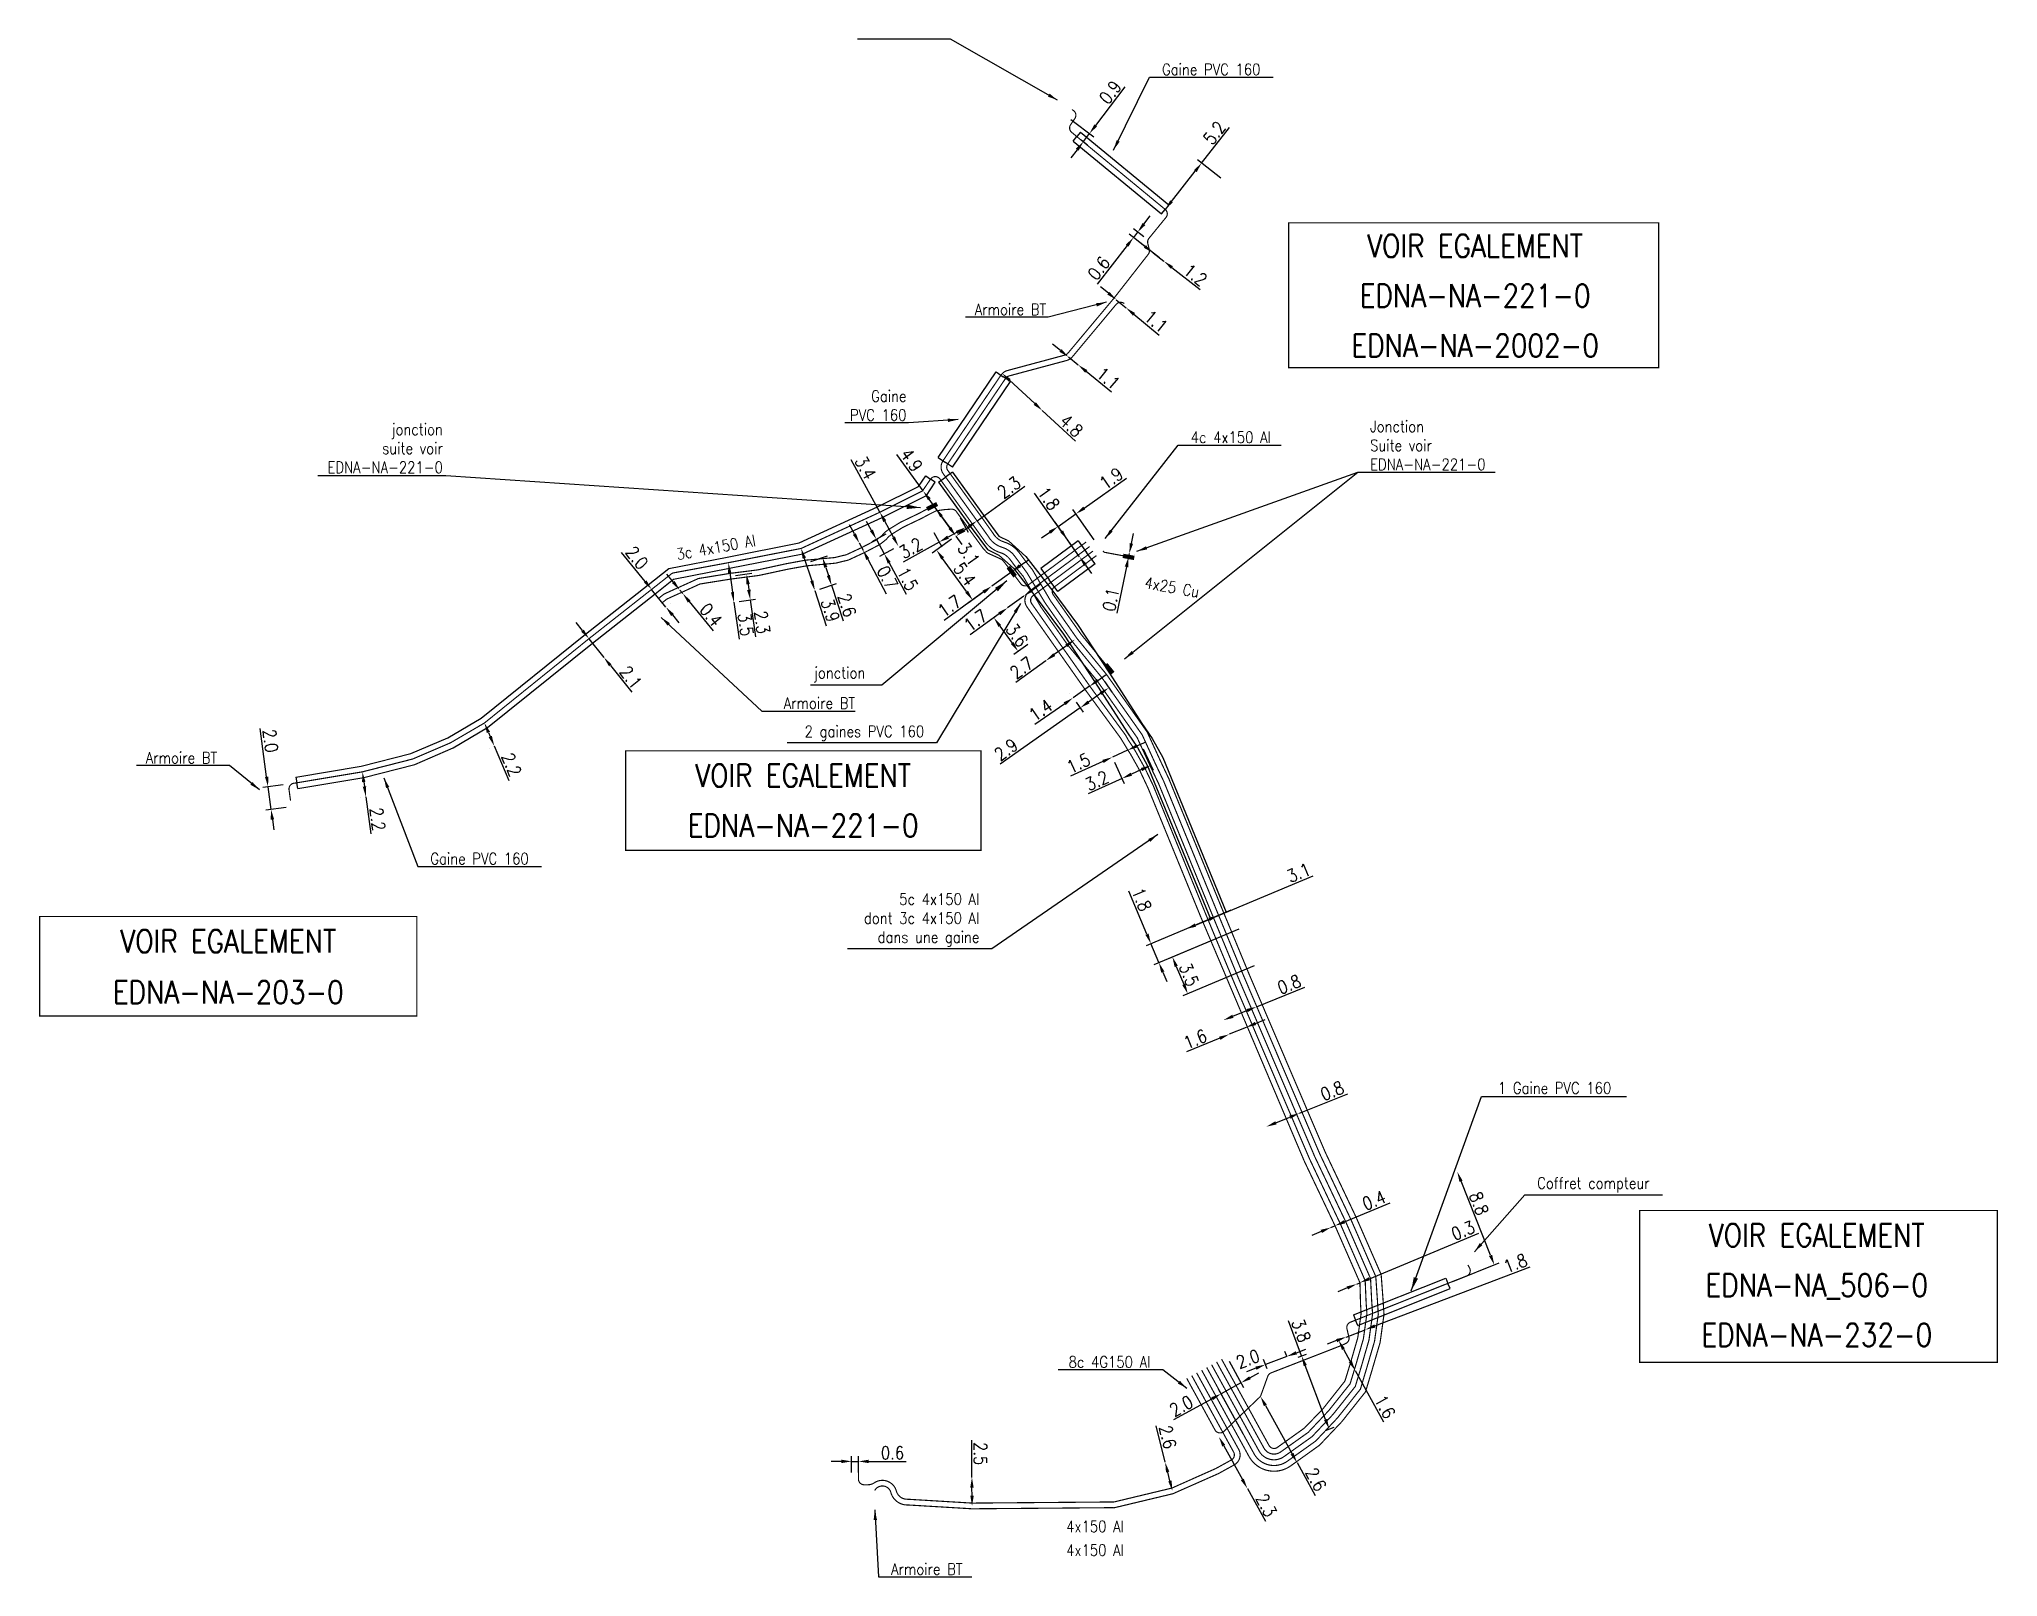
# Model space of a CAD drawing. Header units: millimetres. Extents: x 184994 to 186004, y 128000 to 129009.
# Drawn here: x 185503.3 to 185675.2, y 128072.6 to 128207.6 of the extents above; entities that cross this region are included whole.
import ezdxf
from ezdxf.enums import TextEntityAlignment as Align

# ---------------------------------------------------------------- set-up
doc = ezdxf.new("R2010")
doc.units = ezdxf.units.MM
doc.header["$PDMODE"] = 34
doc.linetypes.add('B_ST_Al', pattern=[2000, 1000, 1000])
doc.linetypes.add('B_ST_CU', pattern=[2000, 1000, 1000])
doc.layers.get('0').update_dxf_attribs({"linetype": 'CONTINUOUS'})
doc.layers.get('Defpoints').update_dxf_attribs({"linetype": 'CONTINUOUS'})
for name, color, linetype in [('B_100', 3, 'CONTINUOUS'), ('B_110', 1, 'CONTINUOUS'), ('B_300', 7, 'CONTINUOUS'), ('B_400', 7, 'CONTINUOUS'), ('B_930', 7, 'CONTINUOUS')]:
    doc.layers.add(name, color=color, linetype=linetype)
doc.styles.get("Standard").update_dxf_attribs({"font": 'romans.shx', "width": 0.85})
doc.dimstyles.get("Standard").update_dxf_attribs({"dimtxt": 1.5, "dimasz": 1.2, "dimexe": 0.625, "dimexo": 0.625, "dimgap": 0.25, "dimtad": 1, "dimdec": 1, "dimzin": 0, "dimdsep": 46, "dimtxsty": 'Standard', "dimcen": -0.5, "dimadec": 0, "dimazin": 0, "dimtfac": 1, "dimtdec": 1, "dimtmove": 0, "dimatfit": 3, "dimfxl": 0, "dimtolj": 1, "dimtzin": 0, "dimarcsym": 0})

msp = doc.modelspace()

# ---------------------------------------------------------------- texts
at = {"layer": 'B_100', "linetype": 'Continuous', "width": 0.85}
for p in [(185595.94, 128077.07), (185595.94, 128074.99)]:
    msp.add_text('4x150 Al', height=1, dxfattribs=at).set_placement(p, align=Align.MIDDLE)
at = {"layer": 'B_100', "linetype": 'Continuous', "insert": (185578.04, 128072.83), "char_height": 1, "attachment_point": 7}
msp.add_mtext('Armoire BT', dxfattribs=at)
at = {"layer": 'B_110', "linetype": 'B_ST_Al', "width": 0.85}
msp.add_text('3c 4x150 Al', height=1, rotation=10.2595, dxfattribs=at).set_placement((185559.3, 128161.9))
at = {"layer": 'B_110', "linetype": 'Continuous', "width": 0.85}
msp.add_text('4x25 Cu', height=1, rotation=349.8815, dxfattribs=at).set_placement((185602.7, 128159.52), align=Align.MIDDLE)
at = {"layer": 'B_110', "linetype": 'Continuous', "char_height": 1, "attachment_point": 9}
for s, insert in [('Armoire BT', (185591.65, 128183.4)), ('Armoire BT', (185574.88, 128148.84)), ('Armoire BT', (185518.9, 128144.05)), ('5c 4x150 Al\\Pdont 3c 4x150 Al\\Pdans une gaine', (185585.79, 128127.97))]:
    msp.add_mtext(s, dxfattribs=dict(at, insert=insert))
at = {"layer": 'B_110', "linetype": 'B_ST_Al', "char_height": 1}
for s, insert, attachment_point in [('4c 4x150 Al', (185604.34, 128172.18), 7), ('Coffret compteur', (185634.74, 128106.38), 7), ('8c 4G150 Al', (185600.8, 128091.01), 9)]:
    msp.add_mtext(s, dxfattribs=dict(at, insert=insert, attachment_point=attachment_point))
at = {"layer": 'B_300', "insert": (185575.78, 128151.84), "char_height": 1, "attachment_point": 6}
msp.add_mtext('jonction', dxfattribs=at)
at = {"layer": 'B_400', "char_height": 1, "attachment_point": 7}
for insert in [(185601.82, 128204.47), (185537.61, 128135.19)]:
    msp.add_mtext('Gaine PVC 160', dxfattribs=dict(at, insert=insert))
at = {"layer": 'B_400', "linetype": 'Continuous', "char_height": 1}
for s, insert, attachment_point in [('Gaine\\PPVC 160', (185579.39, 128174.13), 9), ('2 gaines PVC 160', (185580.95, 128146.03), 9), ('1 Gaine PVC 160', (185631.3, 128115.06), 7)]:
    msp.add_mtext(s, dxfattribs=dict(at, insert=insert, attachment_point=attachment_point))
at = {"layer": 'B_930', "width": 0.85}
for s, p in [('VOIR EGALEMENT', (185629.3, 128188.48)), ('EDNA-NA-221-0', (185629.3, 128184.11)), ('EDNA-NA-2002-0', (185629.3, 128179.73)), ('VOIR EGALEMENT', (185570.33, 128141.99)), ('EDNA-NA-221-0', (185570.33, 128137.61)), ('VOIR EGALEMENT', (185519.88, 128127.45)), ('EDNA-NA-203-0', (185519.88, 128122.98)), ('VOIR EGALEMENT', (185659.28, 128101.63)), ('EDNA-NA_506-0', (185659.28, 128097.25)), ('EDNA-NA-232-0', (185659.28, 128092.88))]:
    msp.add_text(s, height=2, dxfattribs=at).set_placement(p, align=Align.CENTER)
at = {"layer": 'B_930', "linetype": 'Continuous', "char_height": 1}
for s, insert, attachment_point in [('jonction\\Psuite voir\\PEDNA-NA-221-0', (185538.71, 128171.71), 6), ('Jonction\\PSuite voir\\PEDNA-NA-221-0', (185620.08, 128169.8), 7)]:
    msp.add_mtext(s, dxfattribs=dict(at, insert=insert, attachment_point=attachment_point))

# ---------------------------------------------------------------- blocks, each defined once
blk = doc.blocks.new('*D214')
at = {"layer": 'B_110', "color": 0, "linetype": 'Continuous', "lineweight": -2, "transparency": 16777216}
for p, q in [((185599.62, 128145.59), (185600.44, 128145.96)), ((185597.26, 128145.02), (185597.26, 128145.02)), ((185598.8, 128145.21), (185597.46, 128144.6)), ((185598.61, 128145.64), (185598.61, 128145.64)), ((185596.64, 128144.22), (185593.78, 128142.92))]:
    blk.add_line(p, q, dxfattribs=at)
at = {"layer": 'B_110', "color": 0, "linetype": 'Continuous', "transparency": 16777216}
for points in [[(185596.58, 128144.36), (185596.7, 128144.09), (185597.46, 128144.6)], [(185599.56, 128145.72), (185599.68, 128145.45), (185598.8, 128145.21)]]:
    blk.add_solid(points, dxfattribs=at)
at = {"layer": 'Defpoints', "color": 0, "linetype": 'Continuous', "transparency": 16777216}
for p in [(185597.46, 128144.6), (185598.8, 128145.21), (185598.8, 128145.21)]:
    blk.add_point(p, dxfattribs=at)
at = {"layer": 'B_110', "color": 0, "linetype": 'Continuous', "transparency": 16777216, "insert": (185594.49, 128144.07), "char_height": 1.125, "attachment_point": 5, "rotation": 24.5389}
blk.add_mtext('\\A1;1.5', dxfattribs=at)
blk = doc.blocks.new('*D215')
at = {"layer": 'B_110', "color": 0, "linetype": 'Continuous', "lineweight": -2, "transparency": 16777216}
for p, q in [((185590.41, 128159.26), (185591.14, 128159.79)), ((185589.68, 128158.73), (185588.27, 128157.71)), ((185587.54, 128157.19), (185584.99, 128155.35))]:
    blk.add_line(p, q, dxfattribs=at)
at = {"layer": 'B_110', "color": 0, "linetype": 'Continuous', "transparency": 16777216}
for points in [[(185590.32, 128159.38), (185590.5, 128159.14), (185589.68, 128158.73)], [(185587.45, 128157.31), (185587.63, 128157.06), (185588.27, 128157.71)]]:
    blk.add_solid(points, dxfattribs=at)
at = {"layer": 'Defpoints', "color": 0, "linetype": 'Continuous', "transparency": 16777216}
for p in [(185589.68, 128158.73), (185588.27, 128157.71), (185588.27, 128157.71)]:
    blk.add_point(p, dxfattribs=at)
at = {"layer": 'B_110', "color": 0, "linetype": 'Continuous', "transparency": 16777216, "insert": (185585.46, 128156.61), "char_height": 1.125, "attachment_point": 5, "rotation": 35.8354}
blk.add_mtext('\\A1;1.7', dxfattribs=at)
blk = doc.blocks.new('*D216')
at = {"layer": 'B_110', "color": 0, "linetype": 'Continuous', "lineweight": -2, "transparency": 16777216}
for p, q in [((185594.99, 128166.47), (185598.69, 128169.09)), ((185594.31, 128162.58), (185592.43, 128165.24)), ((185592.7, 128164.85), (185594.26, 128165.95)), ((185595.87, 128163.68), (185593.99, 128166.34)), ((185591.97, 128164.33), (185591.23, 128163.81))]:
    blk.add_line(p, q, dxfattribs=at)
at = {"layer": 'B_110', "color": 0, "linetype": 'Continuous', "transparency": 16777216}
for points in [[(185594.91, 128166.6), (185595.08, 128166.35), (185594.26, 128165.95)], [(185591.88, 128164.46), (185592.05, 128164.21), (185592.7, 128164.85)]]:
    blk.add_solid(points, dxfattribs=at)
at = {"layer": 'Defpoints', "color": 0, "linetype": 'Continuous', "transparency": 16777216}
for p in [(185594.26, 128165.95), (185596.14, 128163.29), (185594.58, 128162.19)]:
    blk.add_point(p, dxfattribs=at)
at = {"layer": 'B_110', "color": 0, "linetype": 'Continuous', "transparency": 16777216, "insert": (185597.36, 128169.07), "char_height": 1.125, "attachment_point": 5, "rotation": 35.2652}
blk.add_mtext('\\A1;1.9', dxfattribs=at)
blk = doc.blocks.new('*D217')
at = {"layer": 'B_110', "color": 0, "linetype": 'Continuous', "lineweight": -2, "transparency": 16777216}
for p, q in [((185587.89, 128157.44), (185586.69, 128156.57)), ((185587.59, 128156.11), (185588.68, 128154.62)), ((185590.03, 128154.48), (185588.82, 128153.61))]:
    blk.add_line(p, q, dxfattribs=at)
at = {"layer": 'B_110', "color": 0, "linetype": 'Continuous', "transparency": 16777216}
for points in [[(185587.72, 128156.2), (185587.47, 128156.03), (185587.07, 128156.84)], [(185588.8, 128154.7), (185588.55, 128154.53), (185589.2, 128153.89)]]:
    blk.add_solid(points, dxfattribs=at)
at = {"layer": 'Defpoints', "color": 0, "linetype": 'Continuous', "transparency": 16777216}
for p in [(185588.27, 128157.71), (185590.41, 128154.76), (185589.2, 128153.89)]:
    blk.add_point(p, dxfattribs=at)
at = {"layer": 'B_110', "color": 0, "linetype": 'Continuous', "transparency": 16777216, "insert": (185589.1, 128155.31), "char_height": 1.125, "attachment_point": 5, "rotation": 305.8354}
blk.add_mtext('\\A1;3.6', dxfattribs=at)
blk = doc.blocks.new('*D218')
at = {"layer": 'B_110', "color": 0, "linetype": 'Continuous', "lineweight": -2, "transparency": 16777216}
for p, q in [((185593.01, 128164.42), (185590.63, 128167.78)), ((185594.58, 128162.19), (185593.53, 128163.68)), ((185595.1, 128161.46), (185595.62, 128160.73))]:
    blk.add_line(p, q, dxfattribs=at)
at = {"layer": 'B_110', "color": 0, "linetype": 'Continuous', "transparency": 16777216}
for points in [[(185593.13, 128164.5), (185592.89, 128164.33), (185593.53, 128163.68)], [(185595.22, 128161.55), (185594.98, 128161.37), (185594.58, 128162.19)]]:
    blk.add_solid(points, dxfattribs=at)
at = {"layer": 'Defpoints', "color": 0, "linetype": 'Continuous', "transparency": 16777216}
for p in [(185593.53, 128163.68), (185593.53, 128163.68), (185594.58, 128162.19)]:
    blk.add_point(p, dxfattribs=at)
at = {"layer": 'B_110', "color": 0, "linetype": 'Continuous', "transparency": 16777216, "insert": (185591.89, 128167.3), "char_height": 1.125, "attachment_point": 5, "rotation": 305.2652}
blk.add_mtext('\\A1;1.8', dxfattribs=at)
blk = doc.blocks.new('*D219')
at = {"layer": 'B_110', "color": 0, "linetype": 'Continuous', "lineweight": -2, "transparency": 16777216}
for p, q in [((185620.02, 128098.81), (185629.61, 128102.82)), ((185618.08, 128098.01), (185617.25, 128097.66)), ((185618.91, 128098.35), (185619.19, 128098.47))]:
    blk.add_line(p, q, dxfattribs=at)
at = {"layer": 'B_110', "color": 0, "linetype": 'Continuous', "transparency": 16777216}
for points in [[(185618.02, 128098.14), (185618.14, 128097.87), (185618.91, 128098.35)], [(185619.96, 128098.95), (185620.07, 128098.68), (185619.19, 128098.47)]]:
    blk.add_solid(points, dxfattribs=at)
at = {"layer": 'Defpoints', "color": 0, "linetype": 'Continuous', "transparency": 16777216}
for p in [(185618.91, 128098.35), (185618.91, 128098.35), (185619.19, 128098.47)]:
    blk.add_point(p, dxfattribs=at)
at = {"layer": 'B_110', "color": 0, "linetype": 'Continuous', "transparency": 16777216, "insert": (185628.23, 128103.05), "char_height": 1.125, "attachment_point": 5, "rotation": 22.6594}
blk.add_mtext('\\A1;0.3', dxfattribs=at)
blk = doc.blocks.new('*D220')
at = {"layer": 'B_110', "color": 0, "linetype": 'Continuous', "lineweight": -2, "transparency": 16777216}
for p, q in [((185617.83, 128103.81), (185621.83, 128105.47)), ((185616.63, 128103.31), (185617, 128103.47)), ((185615.8, 128102.97), (185614.97, 128102.62))]:
    blk.add_line(p, q, dxfattribs=at)
at = {"layer": 'B_110', "color": 0, "linetype": 'Continuous', "transparency": 16777216}
for points in [[(185615.74, 128103.11), (185615.86, 128102.83), (185616.63, 128103.31)], [(185617.77, 128103.95), (185617.89, 128103.67), (185617, 128103.47)]]:
    blk.add_solid(points, dxfattribs=at)
at = {"layer": 'Defpoints', "color": 0, "linetype": 'Continuous', "transparency": 16777216}
for p in [(185616.63, 128103.31), (185616.63, 128103.31), (185617, 128103.47)]:
    blk.add_point(p, dxfattribs=at)
at = {"layer": 'B_110', "color": 0, "linetype": 'Continuous', "transparency": 16777216, "insert": (185620.42, 128105.7), "char_height": 1.125, "attachment_point": 5, "rotation": 22.5673}
blk.add_mtext('\\A1;0.4', dxfattribs=at)
blk = doc.blocks.new('*D221')
at = {"layer": 'B_110', "color": 0, "linetype": 'Continuous', "lineweight": -2, "transparency": 16777216}
for p, q in [((185609.19, 128120.88), (185607.71, 128120.27)), ((185610.02, 128121.22), (185610.86, 128121.57)), ((185606.88, 128119.92), (185603.98, 128118.72))]:
    blk.add_line(p, q, dxfattribs=at)
at = {"layer": 'B_110', "color": 0, "linetype": 'Continuous', "transparency": 16777216}
for points in [[(185606.83, 128120.06), (185606.94, 128119.78), (185607.71, 128120.27)], [(185609.97, 128121.36), (185610.08, 128121.08), (185609.19, 128120.88)]]:
    blk.add_solid(points, dxfattribs=at)
at = {"layer": 'Defpoints', "color": 0, "linetype": 'Continuous', "transparency": 16777216}
for p in [(185607.71, 128120.27), (185607.71, 128120.27), (185609.19, 128120.88)]:
    blk.add_point(p, dxfattribs=at)
at = {"layer": 'B_110', "color": 0, "linetype": 'Continuous', "transparency": 16777216, "insert": (185604.73, 128119.84), "char_height": 1.125, "attachment_point": 5, "rotation": 22.4702}
blk.add_mtext('\\A1;1.6', dxfattribs=at)
blk = doc.blocks.new('*D222')
at = {"layer": 'B_110', "color": 0, "linetype": 'Continuous', "lineweight": -2, "transparency": 16777216}
for p, q in [((185595.19, 128151.21), (185595.19, 128151.21)), ((185596.19, 128151.34), (185596.93, 128151.86)), ((185593.74, 128150.19), (185593.74, 128150.19)), ((185595.46, 128150.82), (185594.01, 128149.81)), ((185593.28, 128149.29), (185590.67, 128147.46))]:
    blk.add_line(p, q, dxfattribs=at)
at = {"layer": 'B_110', "color": 0, "linetype": 'Continuous', "transparency": 16777216}
for points in [[(185596.11, 128151.46), (185596.28, 128151.22), (185595.46, 128150.82)], [(185593.19, 128149.41), (185593.36, 128149.17), (185594.01, 128149.81)]]:
    blk.add_solid(points, dxfattribs=at)
at = {"layer": 'Defpoints', "color": 0, "linetype": 'Continuous', "transparency": 16777216}
for p in [(185594.01, 128149.81), (185595.46, 128150.82), (185595.46, 128150.82)]:
    blk.add_point(p, dxfattribs=at)
at = {"layer": 'B_110', "color": 0, "linetype": 'Continuous', "transparency": 16777216, "insert": (185591.17, 128148.73), "char_height": 1.125, "attachment_point": 5, "rotation": 35.0723}
blk.add_mtext('\\A1;1.4', dxfattribs=at)
blk = doc.blocks.new('*D97')
at = {"layer": 'B_110', "color": 0, "linetype": 'Continuous', "lineweight": -2, "transparency": 16777216}
for p, q in [((185523.24, 128142.88), (185522.67, 128147.12)), ((185524.68, 128142.17), (185522.9, 128141.93)), ((185523.63, 128140.01), (185523.37, 128141.99)), ((185524.95, 128140.18), (185523.17, 128139.94)), ((185523.75, 128139.12), (185523.87, 128138.22))]:
    blk.add_line(p, q, dxfattribs=at)
at = {"layer": 'B_110', "color": 0, "linetype": 'Continuous', "transparency": 16777216}
for points in [[(185523.39, 128142.9), (185523.1, 128142.86), (185523.37, 128141.99)], [(185523.9, 128139.14), (185523.6, 128139.1), (185523.63, 128140.01)]]:
    blk.add_solid(points, dxfattribs=at)
at = {"layer": 'Defpoints', "color": 0, "linetype": 'Continuous', "transparency": 16777216}
for p in [(185525.14, 128142.23), (185523.63, 128140.01), (185525.41, 128140.25)]:
    blk.add_point(p, dxfattribs=at)
at = {"layer": 'B_110', "color": 0, "linetype": 'Continuous', "transparency": 16777216, "insert": (185523.58, 128146.04), "char_height": 1.125, "attachment_point": 5, "rotation": 277.6815}
blk.add_mtext('\\A1;2.0', dxfattribs=at)
blk = doc.blocks.new('*D98')
at = {"layer": 'B_110', "color": 0, "linetype": 'Continuous', "lineweight": -2, "transparency": 16777216}
for p, q in [((185531.19, 128143.25), (185531.19, 128143.25)), ((185531.48, 128141.07), (185531.48, 128141.07)), ((185531.77, 128142.42), (185531.83, 128142.02)), ((185531.95, 128141.13), (185532.38, 128137.88))]:
    blk.add_line(p, q, dxfattribs=at)
at = {"layer": 'B_110', "color": 0, "linetype": 'Continuous', "transparency": 16777216}
for points in [[(185531.92, 128142.44), (185531.62, 128142.4), (185531.65, 128143.31)], [(185531.98, 128142.04), (185531.68, 128142), (185531.95, 128141.13)]]:
    blk.add_solid(points, dxfattribs=at)
at = {"layer": 'Defpoints', "color": 0, "linetype": 'Continuous', "transparency": 16777216}
for p in [(185531.65, 128143.31), (185531.95, 128141.13), (185531.95, 128141.13)]:
    blk.add_point(p, dxfattribs=at)
at = {"layer": 'B_110', "color": 0, "linetype": 'Continuous', "transparency": 16777216, "insert": (185532.97, 128139.16), "char_height": 1.125, "attachment_point": 5, "rotation": 277.6815}
blk.add_mtext('\\A1;2.2', dxfattribs=at)
blk = doc.blocks.new('*D99')
at = {"layer": 'B_110', "color": 0, "linetype": 'Continuous', "lineweight": -2, "transparency": 16777216}
for p, q in [((185541.93, 128147.42), (185541.93, 128147.42)), ((185542.71, 128146.77), (185542.87, 128146.41)), ((185542.79, 128145.39), (185542.79, 128145.39)), ((185543.22, 128145.58), (185544.5, 128142.56))]:
    blk.add_line(p, q, dxfattribs=at)
at = {"layer": 'B_110', "color": 0, "linetype": 'Continuous', "transparency": 16777216}
for points in [[(185542.85, 128146.83), (185542.57, 128146.72), (185542.36, 128147.6)], [(185543.01, 128146.47), (185542.73, 128146.35), (185543.22, 128145.58)]]:
    blk.add_solid(points, dxfattribs=at)
at = {"layer": 'Defpoints', "color": 0, "linetype": 'Continuous', "transparency": 16777216}
for p in [(185542.36, 128147.6), (185543.22, 128145.58), (185543.22, 128145.58)]:
    blk.add_point(p, dxfattribs=at)
at = {"layer": 'B_110', "color": 0, "linetype": 'Continuous', "transparency": 16777216, "insert": (185544.73, 128143.95), "char_height": 1.125, "attachment_point": 5, "rotation": 293.0696}
blk.add_mtext('\\A1;2.2', dxfattribs=at)
blk = doc.blocks.new('*D100')
at = {"layer": 'B_110', "color": 0, "linetype": 'Continuous', "lineweight": -2, "transparency": 16777216}
for p, q in [((185550.97, 128155.71), (185550.41, 128156.41)), ((185551.53, 128155), (185552.84, 128153.36)), ((185553.41, 128152.66), (185555.28, 128150.31))]:
    blk.add_line(p, q, dxfattribs=at)
at = {"layer": 'B_110', "color": 0, "linetype": 'Continuous', "transparency": 16777216}
for points in [[(185551.08, 128155.8), (185550.85, 128155.61), (185551.53, 128155)], [(185553.52, 128152.75), (185553.29, 128152.57), (185552.84, 128153.36)]]:
    blk.add_solid(points, dxfattribs=at)
at = {"layer": 'Defpoints', "color": 0, "linetype": 'Continuous', "transparency": 16777216}
for p in [(185551.53, 128155), (185552.84, 128153.36), (185552.84, 128153.36)]:
    blk.add_point(p, dxfattribs=at)
at = {"layer": 'B_110', "color": 0, "linetype": 'Continuous', "transparency": 16777216, "insert": (185555.21, 128151.61), "char_height": 1.125, "attachment_point": 5, "rotation": 308.6844}
blk.add_mtext('\\A1;2.1', dxfattribs=at)
blk = doc.blocks.new('*D101')
at = {"layer": 'B_110', "color": 0, "linetype": 'Continuous', "lineweight": -2, "transparency": 16777216}
for p, q in [((185556.47, 128160.03), (185554.4, 128162.58)), ((185558.29, 128157.77), (185557.03, 128159.33)), ((185557.4, 128159.62), (185557.4, 128159.62)), ((185558.66, 128158.07), (185558.66, 128158.07)), ((185558.86, 128157.08), (185559.42, 128156.38))]:
    blk.add_line(p, q, dxfattribs=at)
at = {"layer": 'B_110', "color": 0, "linetype": 'Continuous', "transparency": 16777216}
for points in [[(185556.58, 128160.12), (185556.35, 128159.93), (185557.03, 128159.33)], [(185558.98, 128157.17), (185558.74, 128156.98), (185558.29, 128157.77)]]:
    blk.add_solid(points, dxfattribs=at)
at = {"layer": 'Defpoints', "color": 0, "linetype": 'Continuous', "transparency": 16777216}
for p in [(185557.03, 128159.33), (185558.29, 128157.77), (185558.29, 128157.77)]:
    blk.add_point(p, dxfattribs=at)
at = {"layer": 'B_110', "color": 0, "linetype": 'Continuous', "transparency": 16777216, "insert": (185555.74, 128162.12), "char_height": 1.125, "attachment_point": 5, "rotation": 308.999}
blk.add_mtext('\\A1;2.0', dxfattribs=at)
blk = doc.blocks.new('*D102')
at = {"layer": 'B_110', "color": 0, "linetype": 'Continuous', "lineweight": -2, "transparency": 16777216}
for p, q in [((185563.89, 128160.77), (185564.13, 128159.09)), ((185564.25, 128158.2), (185564.71, 128154.95))]:
    blk.add_line(p, q, dxfattribs=at)
at = {"layer": 'B_110', "color": 0, "linetype": 'Continuous', "transparency": 16777216}
for points in [[(185564.03, 128160.8), (185563.74, 128160.75), (185563.76, 128161.67)], [(185564.27, 128159.11), (185563.98, 128159.07), (185564.25, 128158.2)]]:
    blk.add_solid(points, dxfattribs=at)
at = {"layer": 'Defpoints', "color": 0, "linetype": 'Continuous', "transparency": 16777216}
for p in [(185563.76, 128161.67), (185564.25, 128158.2), (185564.25, 128158.2)]:
    blk.add_point(p, dxfattribs=at)
at = {"layer": 'B_110', "color": 0, "linetype": 'Continuous', "transparency": 16777216, "insert": (185565.29, 128156.24), "char_height": 1.125, "attachment_point": 5, "rotation": 278.0961}
blk.add_mtext('\\A1;3.5', dxfattribs=at)
blk = doc.blocks.new('*D103')
at = {"layer": 'B_110', "color": 0, "linetype": 'Continuous', "lineweight": -2, "transparency": 16777216}
for p, q in [((185570.43, 128162.07), (185571.08, 128160.07)), ((185571.36, 128159.22), (185572.36, 128156.14))]:
    blk.add_line(p, q, dxfattribs=at)
at = {"layer": 'B_110', "color": 0, "linetype": 'Continuous', "transparency": 16777216}
for points in [[(185570.57, 128162.12), (185570.28, 128162.02), (185570.15, 128162.92)], [(185571.22, 128160.12), (185570.94, 128160.03), (185571.36, 128159.22)]]:
    blk.add_solid(points, dxfattribs=at)
at = {"layer": 'Defpoints', "color": 0, "linetype": 'Continuous', "transparency": 16777216}
for p in [(185570.15, 128162.92), (185571.36, 128159.22), (185571.36, 128159.22)]:
    blk.add_point(p, dxfattribs=at)
at = {"layer": 'B_110', "color": 0, "linetype": 'Continuous', "transparency": 16777216, "insert": (185572.71, 128157.49), "char_height": 1.125, "attachment_point": 5, "rotation": 288.0797}
blk.add_mtext('\\A1;3.9', dxfattribs=at)
blk = doc.blocks.new('*D104')
at = {"layer": 'B_110', "color": 0, "linetype": 'Continuous', "lineweight": -2, "transparency": 16777216}
for p, q in [((185577.06, 128166.1), (185574.55, 128170.71)), ((185578.25, 128163.91), (185577.49, 128165.31))]:
    blk.add_line(p, q, dxfattribs=at)
at = {"layer": 'B_110', "color": 0, "linetype": 'Continuous', "transparency": 16777216}
for points in [[(185577.62, 128165.39), (185577.35, 128165.24), (185577.06, 128166.1)], [(185578.38, 128163.98), (185578.12, 128163.84), (185578.68, 128163.12)]]:
    blk.add_solid(points, dxfattribs=at)
at = {"layer": 'Defpoints', "color": 0, "linetype": 'Continuous', "transparency": 16777216}
for p in [(185577.06, 128166.1), (185578.68, 128163.12), (185578.68, 128163.12)]:
    blk.add_point(p, dxfattribs=at)
at = {"layer": 'B_110', "color": 0, "linetype": 'Continuous', "transparency": 16777216, "insert": (185575.79, 128170), "char_height": 1.125, "attachment_point": 5, "rotation": 298.5725}
blk.add_mtext('\\A1;3.4', dxfattribs=at)
blk = doc.blocks.new('*D105')
at = {"layer": 'B_110', "color": 0, "linetype": 'Continuous', "lineweight": -2, "transparency": 16777216}
for p, q in [((185588.45, 128177.68), (185590.65, 128175.64)), ((185591.31, 128175.03), (185594.23, 128172.34))]:
    blk.add_line(p, q, dxfattribs=at)
at = {"layer": 'B_110', "color": 0, "linetype": 'Continuous', "transparency": 16777216}
for points in [[(185588.55, 128177.79), (185588.35, 128177.57), (185587.79, 128178.29)], [(185590.76, 128175.75), (185590.55, 128175.53), (185591.31, 128175.03)]]:
    blk.add_solid(points, dxfattribs=at)
at = {"layer": 'Defpoints', "color": 0, "linetype": 'Continuous', "transparency": 16777216}
for p in [(185587.79, 128178.29), (185591.31, 128175.03), (185591.31, 128175.03)]:
    blk.add_point(p, dxfattribs=at)
at = {"layer": 'B_110', "color": 0, "linetype": 'Continuous', "transparency": 16777216, "insert": (185593.87, 128173.69), "char_height": 1.125, "attachment_point": 5, "rotation": 317.2744}
blk.add_mtext('\\A1;4.8', dxfattribs=at)
blk = doc.blocks.new('*D106')
at = {"layer": 'B_110', "color": 0, "linetype": 'Continuous', "lineweight": -2, "transparency": 16777216}
for p, q in [((185592.92, 128180.29), (185592.22, 128180.86)), ((185593.61, 128179.73), (185594.47, 128179.03)), ((185595.17, 128178.47), (185597.39, 128176.66))]:
    blk.add_line(p, q, dxfattribs=at)
at = {"layer": 'B_110', "color": 0, "linetype": 'Continuous', "transparency": 16777216}
for points in [[(185593.01, 128180.41), (185592.82, 128180.18), (185593.61, 128179.73)], [(185595.26, 128178.58), (185595.07, 128178.35), (185594.47, 128179.03)]]:
    blk.add_solid(points, dxfattribs=at)
at = {"layer": 'Defpoints', "color": 0, "linetype": 'Continuous', "transparency": 16777216}
for p in [(185593.61, 128179.73), (185594.47, 128179.03), (185594.47, 128179.03)]:
    blk.add_point(p, dxfattribs=at)
at = {"layer": 'B_110', "color": 0, "linetype": 'Continuous', "transparency": 16777216, "insert": (185597.1, 128177.86), "char_height": 1.125, "attachment_point": 5, "rotation": 320.9235}
blk.add_mtext('\\A1;1.1', dxfattribs=at)
blk = doc.blocks.new('*D107')
at = {"layer": 'B_110', "color": 0, "linetype": 'Continuous', "lineweight": -2, "transparency": 16777216}
for p, q in [((185597.12, 128185.32), (185596.42, 128185.89)), ((185597.81, 128184.75), (185598.66, 128184.05)), ((185599.36, 128183.48), (185601.57, 128181.65))]:
    blk.add_line(p, q, dxfattribs=at)
at = {"layer": 'B_110', "color": 0, "linetype": 'Continuous', "transparency": 16777216}
for points in [[(185597.21, 128185.44), (185597.02, 128185.21), (185597.81, 128184.75)], [(185599.45, 128183.59), (185599.26, 128183.36), (185598.66, 128184.05)]]:
    blk.add_solid(points, dxfattribs=at)
at = {"layer": 'Defpoints', "color": 0, "linetype": 'Continuous', "transparency": 16777216}
for p in [(185597.81, 128184.75), (185598.66, 128184.05), (185598.66, 128184.05)]:
    blk.add_point(p, dxfattribs=at)
at = {"layer": 'B_110', "color": 0, "linetype": 'Continuous', "transparency": 16777216, "insert": (185601.29, 128182.86), "char_height": 1.125, "attachment_point": 5, "rotation": 320.5161}
blk.add_mtext('\\A1;1.1', dxfattribs=at)
blk = doc.blocks.new('*D108')
at = {"layer": 'B_110', "color": 0, "linetype": 'Continuous', "lineweight": -2, "transparency": 16777216}
for p, q in [((185600.32, 128189.42), (185599.61, 128189.98)), ((185601.03, 128188.87), (185601.98, 128188.14)), ((185602.69, 128187.58), (185605.17, 128185.66))]:
    blk.add_line(p, q, dxfattribs=at)
at = {"layer": 'B_110', "color": 0, "linetype": 'Continuous', "transparency": 16777216}
for points in [[(185600.41, 128189.54), (185600.23, 128189.31), (185601.03, 128188.87)], [(185602.78, 128187.7), (185602.6, 128187.47), (185601.98, 128188.14)]]:
    blk.add_solid(points, dxfattribs=at)
at = {"layer": 'Defpoints', "color": 0, "linetype": 'Continuous', "transparency": 16777216}
for p in [(185601.03, 128188.87), (185601.98, 128188.14), (185601.98, 128188.14)]:
    blk.add_point(p, dxfattribs=at)
at = {"layer": 'B_110', "color": 0, "linetype": 'Continuous', "transparency": 16777216, "insert": (185604.75, 128186.94), "char_height": 1.125, "attachment_point": 5, "rotation": 322.1934}
blk.add_mtext('\\A1;1.2', dxfattribs=at)
blk = doc.blocks.new('*D109')
at = {"layer": 'B_110', "color": 0, "linetype": 'Continuous', "lineweight": -2, "transparency": 16777216}
for p, q in [((185620.5, 128094.67), (185634.14, 128099.87)), ((185617.14, 128093.38), (185616.3, 128093.06)), ((185617.98, 128093.7), (185619.66, 128094.34))]:
    blk.add_line(p, q, dxfattribs=at)
at = {"layer": 'B_110', "color": 0, "linetype": 'Continuous', "transparency": 16777216}
for points in [[(185620.45, 128094.81), (185620.56, 128094.53), (185619.66, 128094.34)], [(185617.09, 128093.52), (185617.19, 128093.24), (185617.98, 128093.7)]]:
    blk.add_solid(points, dxfattribs=at)
at = {"layer": 'Defpoints', "color": 0, "linetype": 'Continuous', "transparency": 16777216}
for p in [(185617.98, 128093.7), (185617.98, 128093.7), (185619.66, 128094.34)]:
    blk.add_point(p, dxfattribs=at)
at = {"layer": 'B_110', "color": 0, "linetype": 'Continuous', "transparency": 16777216, "insert": (185632.83, 128100.17), "char_height": 1.125, "attachment_point": 5, "rotation": 20.8928}
blk.add_mtext('\\A1;1.8', dxfattribs=at)
blk = doc.blocks.new('*D110')
at = {"layer": 'B_110', "color": 0, "linetype": 'Continuous', "lineweight": -2, "transparency": 16777216}
for p, q in [((185610.06, 128090.96), (185609.22, 128090.64)), ((185611.04, 128090.91), (185610.74, 128091.72)), ((185612.77, 128091.99), (185610.9, 128091.28)), ((185612.76, 128092.03), (185612.61, 128092.43)), ((185613.61, 128092.31), (185614.45, 128092.63))]:
    blk.add_line(p, q, dxfattribs=at)
at = {"layer": 'B_110', "color": 0, "linetype": 'Continuous', "transparency": 16777216}
for points in [[(185610.01, 128091.1), (185610.11, 128090.82), (185610.9, 128091.28)], [(185613.56, 128092.45), (185613.66, 128092.17), (185612.77, 128091.99)]]:
    blk.add_solid(points, dxfattribs=at)
at = {"layer": 'Defpoints', "color": 0, "linetype": 'Continuous', "transparency": 16777216}
for p in [(185610.9, 128091.28), (185612.92, 128091.59), (185611.2, 128090.47)]:
    blk.add_point(p, dxfattribs=at)
at = {"layer": 'B_110', "color": 0, "linetype": 'Continuous', "transparency": 16777216, "insert": (185609.36, 128091.77), "char_height": 1.125, "attachment_point": 5, "rotation": 20.8928}
blk.add_mtext('\\A1;2.0', dxfattribs=at)
blk = doc.blocks.new('*D111')
at = {"layer": 'B_110', "color": 0, "linetype": 'Continuous', "lineweight": -2, "transparency": 16777216}
for p, q in [((185614.07, 128092.04), (185612.92, 128095.11)), ((185613.77, 128091.92), (185614.51, 128092.2)), ((185616.17, 128086.46), (185614.39, 128091.2)), ((185616.18, 128085.5), (185616.93, 128085.78))]:
    blk.add_line(p, q, dxfattribs=at)
at = {"layer": 'B_110', "color": 0, "linetype": 'Continuous', "transparency": 16777216}
for points in [[(185614.53, 128091.25), (185614.25, 128091.14), (185614.07, 128092.04)], [(185616.31, 128086.51), (185616.03, 128086.41), (185616.49, 128085.62)]]:
    blk.add_solid(points, dxfattribs=at)
at = {"layer": 'Defpoints', "color": 0, "linetype": 'Continuous', "transparency": 16777216}
for p in [(185613.33, 128091.76), (185614.07, 128092.04), (185615.74, 128085.34)]:
    blk.add_point(p, dxfattribs=at)
at = {"layer": 'B_110', "color": 0, "linetype": 'Continuous', "transparency": 16777216, "insert": (185614.04, 128094.26), "char_height": 1.125, "attachment_point": 5, "rotation": 290.6101}
blk.add_mtext('\\A1;3.8', dxfattribs=at)
blk = doc.blocks.new('*D112')
at = {"layer": 'B_110', "color": 0, "linetype": 'Continuous', "lineweight": -2, "transparency": 16777216}
for p, q in [((185607.71, 128091.58), (185608.98, 128089.27)), ((185608.75, 128089.68), (185607, 128088.72)), ((185609.54, 128090.12), (185610.33, 128090.55)), ((185606.21, 128088.28), (185602.83, 128086.42)), ((185608.95, 128085.19), (185606.78, 128089.13))]:
    blk.add_line(p, q, dxfattribs=at)
at = {"layer": 'B_110', "color": 0, "linetype": 'Continuous', "transparency": 16777216}
for points in [[(185609.47, 128090.25), (185609.61, 128089.99), (185608.75, 128089.68)], [(185606.14, 128088.41), (185606.29, 128088.15), (185607, 128088.72)]]:
    blk.add_solid(points, dxfattribs=at)
at = {"layer": 'Defpoints', "color": 0, "linetype": 'Continuous', "transparency": 16777216}
for p in [(185607.48, 128091.99), (185608.75, 128089.68), (185609.17, 128084.78)]:
    blk.add_point(p, dxfattribs=at)
at = {"layer": 'B_110', "color": 0, "linetype": 'Continuous', "transparency": 16777216, "insert": (185603.51, 128087.65), "char_height": 1.125, "attachment_point": 5, "rotation": 28.8715}
blk.add_mtext('\\A1;2.0', dxfattribs=at)
blk = doc.blocks.new('*D113')
at = {"layer": 'B_110', "color": 0, "linetype": 'Continuous', "lineweight": -2, "transparency": 16777216}
for p, q in [((185613.88, 128113.34), (185618.14, 128115.06)), ((185611.81, 128112.5), (185613.05, 128113))]:
    blk.add_line(p, q, dxfattribs=at)
at = {"layer": 'B_110', "color": 0, "linetype": 'Continuous', "transparency": 16777216}
for points in [[(185612.99, 128113.14), (185613.1, 128112.86), (185613.88, 128113.34)], [(185611.76, 128112.64), (185611.87, 128112.36), (185610.98, 128112.16)]]:
    blk.add_solid(points, dxfattribs=at)
at = {"layer": 'Defpoints', "color": 0, "linetype": 'Continuous', "transparency": 16777216}
for p in [(185613.88, 128113.34), (185610.98, 128112.16), (185610.98, 128112.16)]:
    blk.add_point(p, dxfattribs=at)
at = {"layer": 'B_110', "color": 0, "linetype": 'Continuous', "transparency": 16777216, "insert": (185616.75, 128115.31), "char_height": 1.125, "attachment_point": 5, "rotation": 22.0386}
blk.add_mtext('\\A1;0.8', dxfattribs=at)
blk = doc.blocks.new('*D114')
at = {"layer": 'B_110', "color": 0, "linetype": 'Continuous', "lineweight": -2, "transparency": 16777216}
for p, q in [((185610.11, 128122.69), (185614.36, 128124.41)), ((185608.04, 128121.85), (185609.27, 128122.35))]:
    blk.add_line(p, q, dxfattribs=at)
at = {"layer": 'B_110', "color": 0, "linetype": 'Continuous', "transparency": 16777216}
for points in [[(185607.98, 128121.99), (185608.09, 128121.71), (185607.2, 128121.51)], [(185609.22, 128122.49), (185609.33, 128122.21), (185610.11, 128122.69)]]:
    blk.add_solid(points, dxfattribs=at)
at = {"layer": 'Defpoints', "color": 0, "linetype": 'Continuous', "transparency": 16777216}
for p in [(185610.11, 128122.69), (185607.2, 128121.51), (185607.2, 128121.51)]:
    blk.add_point(p, dxfattribs=at)
at = {"layer": 'B_110', "color": 0, "linetype": 'Continuous', "transparency": 16777216, "insert": (185612.98, 128124.66), "char_height": 1.125, "attachment_point": 5, "rotation": 22.0386}
blk.add_mtext('\\A1;0.8', dxfattribs=at)
blk = doc.blocks.new('*D115')
at = {"layer": 'B_110', "color": 0, "linetype": 'Continuous', "lineweight": -2, "transparency": 16777216}
for p, q in [((185608.56, 128129.5), (185602.29, 128126.88)), ((185603.07, 128126.23), (185603.73, 128124.66)), ((185609.91, 128126.27), (185603.64, 128123.65))]:
    blk.add_line(p, q, dxfattribs=at)
at = {"layer": 'B_110', "color": 0, "linetype": 'Continuous', "transparency": 16777216}
for points in [[(185603.21, 128126.29), (185602.93, 128126.17), (185602.73, 128127.06)], [(185603.87, 128124.72), (185603.59, 128124.6), (185604.08, 128123.83)]]:
    blk.add_solid(points, dxfattribs=at)
at = {"layer": 'Defpoints', "color": 0, "linetype": 'Continuous', "transparency": 16777216}
for p in [(185608.99, 128129.68), (185610.34, 128126.45), (185604.08, 128123.83)]:
    blk.add_point(p, dxfattribs=at)
at = {"layer": 'B_110', "color": 0, "linetype": 'Continuous', "transparency": 16777216, "insert": (185604.19, 128125.51), "char_height": 1.125, "attachment_point": 5, "rotation": 292.7059}
blk.add_mtext('\\A1;3.5', dxfattribs=at)
blk = doc.blocks.new('*D116')
at = {"layer": 'B_110', "color": 0, "linetype": 'Continuous', "lineweight": -2, "transparency": 16777216}
for p, q in [((185600.5, 128129.06), (185598.91, 128132.85)), ((185607.86, 128131.16), (185600.42, 128128.05)), ((185608.56, 128129.5), (185601.11, 128126.38)), ((185601.54, 128126.57), (185600.85, 128128.23)), ((185601.89, 128125.74), (185602.24, 128124.91))]:
    blk.add_line(p, q, dxfattribs=at)
at = {"layer": 'B_110', "color": 0, "linetype": 'Continuous', "transparency": 16777216}
for points in [[(185600.64, 128129.11), (185600.36, 128129), (185600.85, 128128.23)], [(185602.03, 128125.79), (185601.75, 128125.68), (185601.54, 128126.57)]]:
    blk.add_solid(points, dxfattribs=at)
at = {"layer": 'Defpoints', "color": 0, "linetype": 'Continuous', "transparency": 16777216}
for p in [(185608.3, 128131.34), (185608.99, 128129.68), (185601.54, 128126.57)]:
    blk.add_point(p, dxfattribs=at)
at = {"layer": 'B_110', "color": 0, "linetype": 'Continuous', "transparency": 16777216, "insert": (185600.04, 128132.11), "char_height": 1.125, "attachment_point": 5, "rotation": 292.7059}
blk.add_mtext('\\A1;1.8', dxfattribs=at)
blk = doc.blocks.new('*D117')
at = {"layer": 'B_110', "color": 0, "linetype": 'Continuous', "lineweight": -2, "transparency": 16777216}
for p, q in [((185606.78, 128130.71), (185615.07, 128134.18)), ((185604.75, 128129.86), (185605.95, 128130.36))]:
    blk.add_line(p, q, dxfattribs=at)
at = {"layer": 'B_110', "color": 0, "linetype": 'Continuous', "transparency": 16777216}
for points in [[(185605.89, 128130.5), (185606.01, 128130.22), (185606.78, 128130.71)], [(185604.7, 128130), (185604.81, 128129.72), (185603.92, 128129.51)]]:
    blk.add_solid(points, dxfattribs=at)
at = {"layer": 'Defpoints', "color": 0, "linetype": 'Continuous', "transparency": 16777216}
for p in [(185606.78, 128130.71), (185603.92, 128129.51), (185603.92, 128129.51)]:
    blk.add_point(p, dxfattribs=at)
at = {"layer": 'B_110', "color": 0, "linetype": 'Continuous', "transparency": 16777216, "insert": (185613.81, 128134.46), "char_height": 1.125, "attachment_point": 5, "rotation": 22.7059}
blk.add_mtext('\\A1;3.1', dxfattribs=at)
blk = doc.blocks.new('*D118')
at = {"layer": 'B_110', "color": 0, "linetype": 'Continuous', "lineweight": -2, "transparency": 16777216}
for p, q in [((185600.18, 128145.33), (185601.03, 128143.46)), ((185598.31, 128142.73), (185595.33, 128141.37)), ((185597.65, 128144.17), (185598.51, 128142.3)), ((185600.02, 128143.51), (185599.13, 128143.1))]:
    blk.add_line(p, q, dxfattribs=at)
at = {"layer": 'B_110', "color": 0, "linetype": 'Continuous', "transparency": 16777216}
for points in [[(185599.07, 128143.24), (185599.19, 128142.97), (185598.31, 128142.73)], [(185599.96, 128143.65), (185600.08, 128143.37), (185600.84, 128143.88)]]:
    blk.add_solid(points, dxfattribs=at)
at = {"layer": 'Defpoints', "color": 0, "linetype": 'Continuous', "transparency": 16777216}
for p in [(185597.46, 128144.6), (185599.99, 128145.75), (185598.31, 128142.73)]:
    blk.add_point(p, dxfattribs=at)
at = {"layer": 'B_110', "color": 0, "linetype": 'Continuous', "transparency": 16777216, "insert": (185596.1, 128142.54), "char_height": 1.125, "attachment_point": 5, "rotation": 24.5389}
blk.add_mtext('\\A1;3.2', dxfattribs=at)
blk = doc.blocks.new('*D119')
at = {"layer": 'B_110', "color": 0, "linetype": 'Continuous', "lineweight": -2, "transparency": 16777216}
for p, q in [((185596.81, 128151.2), (185597.43, 128150.31)), ((185594.28, 128149.42), (185594.9, 128148.54)), ((185596.43, 128150.18), (185595.37, 128149.44)), ((185594.63, 128148.92), (185587.61, 128143.99))]:
    blk.add_line(p, q, dxfattribs=at)
at = {"layer": 'B_110', "color": 0, "linetype": 'Continuous', "transparency": 16777216}
for points in [[(185595.29, 128149.56), (185595.46, 128149.32), (185594.63, 128148.92)], [(185596.34, 128150.3), (185596.51, 128150.06), (185597.16, 128150.7)]]:
    blk.add_solid(points, dxfattribs=at)
at = {"layer": 'Defpoints', "color": 0, "linetype": 'Continuous', "transparency": 16777216}
for p in [(185596.54, 128151.58), (185594.01, 128149.81), (185594.63, 128148.92)]:
    blk.add_point(p, dxfattribs=at)
at = {"layer": 'B_110', "color": 0, "linetype": 'Continuous', "transparency": 16777216, "insert": (185588.13, 128145.27), "char_height": 1.125, "attachment_point": 5, "rotation": 35.0723}
blk.add_mtext('\\A1;2.9', dxfattribs=at)
blk = doc.blocks.new('*D171')
at = {"layer": 'B_110', "color": 0, "linetype": 'Continuous', "lineweight": -2, "transparency": 16777216}
for p, q in [((185596, 128200.05), (185598.58, 128203.45)), ((185593.83, 128200.57), (185595.83, 128199.05)), ((185594.92, 128198.63), (185595.45, 128199.34)), ((185594.37, 128197.92), (185593.83, 128197.2)), ((185594.72, 128198.78), (185595.29, 128198.35))]:
    blk.add_line(p, q, dxfattribs=at)
at = {"layer": 'B_110', "color": 0, "linetype": 'Continuous', "transparency": 16777216}
for points in [[(185595.88, 128200.14), (185596.12, 128199.96), (185595.45, 128199.34)], [(185594.25, 128198.01), (185594.49, 128197.83), (185594.92, 128198.63)]]:
    blk.add_solid(points, dxfattribs=at)
at = {"layer": 'Defpoints', "color": 0, "linetype": 'Continuous', "transparency": 16777216}
for p in [(185593.46, 128200.85), (185595.45, 128199.34), (185594.35, 128199.07)]:
    blk.add_point(p, dxfattribs=at)
at = {"layer": 'B_110', "color": 0, "linetype": 'Continuous', "transparency": 16777216, "insert": (185597.28, 128202.97), "char_height": 1.125, "attachment_point": 5, "rotation": 52.7367}
blk.add_mtext('\\A1;0.9', dxfattribs=at)
blk = doc.blocks.new('*D172')
at = {"layer": 'B_110', "color": 0, "linetype": 'Continuous', "lineweight": -2, "transparency": 16777216}
for p, q in [((185605.29, 128196.75), (185607.75, 128199.87)), ((185602.66, 128193.39), (185604.74, 128196.04)), ((185606.97, 128195.43), (185604.93, 128197.04))]:
    blk.add_line(p, q, dxfattribs=at)
at = {"layer": 'B_110', "color": 0, "linetype": 'Continuous', "transparency": 16777216}
for points in [[(185604.62, 128196.13), (185604.86, 128195.95), (185605.29, 128196.75)], [(185602.54, 128193.48), (185602.77, 128193.3), (185602.1, 128192.68)]]:
    blk.add_solid(points, dxfattribs=at)
at = {"layer": 'Defpoints', "color": 0, "linetype": 'Continuous', "transparency": 16777216}
for p in [(185605.29, 128196.75), (185607.34, 128195.14), (185602.1, 128192.68)]:
    blk.add_point(p, dxfattribs=at)
at = {"layer": 'B_110', "color": 0, "linetype": 'Continuous', "transparency": 16777216, "insert": (185606.42, 128199.4), "char_height": 1.125, "attachment_point": 5, "rotation": 51.8543}
blk.add_mtext('\\A1;5.2', dxfattribs=at)
blk = doc.blocks.new('*D173')
at = {"layer": 'B_110', "color": 0, "linetype": 'Continuous', "lineweight": -2, "transparency": 16777216}
for p, q in [((185600.21, 128190.27), (185599.31, 128190.97)), ((185599.68, 128190.68), (185599.31, 128190.21)), ((185600.23, 128191.39), (185600.78, 128192.11)), ((185598.76, 128189.5), (185596.14, 128186.12)), ((185601.61, 128188.42), (185598.94, 128190.5))]:
    blk.add_line(p, q, dxfattribs=at)
at = {"layer": 'B_110', "color": 0, "linetype": 'Continuous', "transparency": 16777216}
for points in [[(185600.11, 128191.49), (185600.35, 128191.3), (185599.68, 128190.68)], [(185598.64, 128189.59), (185598.88, 128189.41), (185599.31, 128190.21)]]:
    blk.add_solid(points, dxfattribs=at)
at = {"layer": 'Defpoints', "color": 0, "linetype": 'Continuous', "transparency": 16777216}
for p in [(185599.31, 128190.21), (185600.58, 128189.98), (185601.98, 128188.14)]:
    blk.add_point(p, dxfattribs=at)
at = {"layer": 'B_110', "color": 0, "linetype": 'Continuous', "transparency": 16777216, "insert": (185596.27, 128187.52), "char_height": 1.125, "attachment_point": 5, "rotation": 52.1934}
blk.add_mtext('\\A1;0.6', dxfattribs=at)
blk = doc.blocks.new('*D174')
at = {"layer": 'B_110', "color": 0, "linetype": 'Continuous', "lineweight": -2, "transparency": 16777216}
for p, q in [((185591.63, 128153.07), (185588.98, 128151.14)), ((185593.43, 128154.38), (185592.36, 128153.6))]:
    blk.add_line(p, q, dxfattribs=at)
at = {"layer": 'B_110', "color": 0, "linetype": 'Continuous', "transparency": 16777216}
for points in [[(185593.34, 128154.5), (185593.52, 128154.26), (185594.16, 128154.91)], [(185592.27, 128153.72), (185592.45, 128153.48), (185591.63, 128153.07)]]:
    blk.add_solid(points, dxfattribs=at)
at = {"layer": 'Defpoints', "color": 0, "linetype": 'Continuous', "transparency": 16777216}
for p in [(185594.16, 128154.91), (185591.63, 128153.07), (185591.63, 128153.07)]:
    blk.add_point(p, dxfattribs=at)
at = {"layer": 'B_110', "color": 0, "linetype": 'Continuous', "transparency": 16777216, "insert": (185589.5, 128152.45), "char_height": 1.125, "attachment_point": 5, "rotation": 36.0879}
blk.add_mtext('\\A1;2.7', dxfattribs=at)
blk = doc.blocks.new('*D175')
at = {"layer": 'B_110', "color": 0, "linetype": 'Continuous', "lineweight": -2, "transparency": 16777216}
for p, q in [((185585.59, 128165.35), (185589.79, 128168.38)), ((185584.46, 128164.53), (185584.86, 128164.82))]:
    blk.add_line(p, q, dxfattribs=at)
at = {"layer": 'B_110', "color": 0, "linetype": 'Continuous', "transparency": 16777216}
for points in [[(185584.78, 128164.94), (185584.95, 128164.7), (185585.59, 128165.35)], [(185584.37, 128164.65), (185584.55, 128164.41), (185583.73, 128164)]]:
    blk.add_solid(points, dxfattribs=at)
at = {"layer": 'Defpoints', "color": 0, "linetype": 'Continuous', "transparency": 16777216}
for p in [(185585.59, 128165.35), (185583.73, 128164), (185583.73, 128164)]:
    blk.add_point(p, dxfattribs=at)
at = {"layer": 'B_110', "color": 0, "linetype": 'Continuous', "transparency": 16777216, "insert": (185588.39, 128168.29), "char_height": 1.125, "attachment_point": 5, "rotation": 35.8354}
blk.add_mtext('\\A1;2.3', dxfattribs=at)
blk = doc.blocks.new('*D176')
at = {"layer": 'B_110', "color": 0, "linetype": 'Continuous', "lineweight": -2, "transparency": 16777216}
for p, q in [((185580.86, 128167.97), (185578.55, 128171.18)), ((185583.2, 128164.73), (185581.39, 128167.24))]:
    blk.add_line(p, q, dxfattribs=at)
at = {"layer": 'B_110', "color": 0, "linetype": 'Continuous', "transparency": 16777216}
for points in [[(185581.51, 128167.33), (185581.27, 128167.16), (185580.86, 128167.97)], [(185583.32, 128164.82), (185583.08, 128164.64), (185583.73, 128164)]]:
    blk.add_solid(points, dxfattribs=at)
at = {"layer": 'Defpoints', "color": 0, "linetype": 'Continuous', "transparency": 16777216}
for p in [(185580.86, 128167.97), (185583.73, 128164), (185583.73, 128164)]:
    blk.add_point(p, dxfattribs=at)
at = {"layer": 'B_110', "color": 0, "linetype": 'Continuous', "transparency": 16777216, "insert": (185579.84, 128170.67), "char_height": 1.125, "attachment_point": 5, "rotation": 305.8354}
blk.add_mtext('\\A1;4.9', dxfattribs=at)
blk = doc.blocks.new('*D177')
at = {"layer": 'B_110', "color": 0, "linetype": 'Continuous', "lineweight": -2, "transparency": 16777216}
for p, q in [((185583.35, 128163.73), (185581.66, 128162.51)), ((185584.67, 128159.13), (185582.56, 128162.05)), ((185586.51, 128159.35), (185584.82, 128158.13))]:
    blk.add_line(p, q, dxfattribs=at)
at = {"layer": 'B_110', "color": 0, "linetype": 'Continuous', "transparency": 16777216}
for points in [[(185582.69, 128162.14), (185582.44, 128161.96), (185582.04, 128162.78)], [(185584.79, 128159.22), (185584.55, 128159.04), (185585.2, 128158.4)]]:
    blk.add_solid(points, dxfattribs=at)
at = {"layer": 'Defpoints', "color": 0, "linetype": 'Continuous', "transparency": 16777216}
for p in [(185583.73, 128164), (185582.04, 128162.78), (185586.89, 128159.62)]:
    blk.add_point(p, dxfattribs=at)
at = {"layer": 'B_110', "color": 0, "linetype": 'Continuous', "transparency": 16777216, "insert": (185584.5, 128160.65), "char_height": 1.125, "attachment_point": 5, "rotation": 305.8354}
blk.add_mtext('\\A1;5.4', dxfattribs=at)
blk = doc.blocks.new('*D374')
at = {"layer": 'B_100', "color": 0, "linetype": 'Continuous', "lineweight": -2, "transparency": 16777216}
for p, q in [((185585.14, 128081.37), (185585.12, 128084.65)), ((185585.15, 128079.77), (185585.14, 128080.47))]:
    blk.add_line(p, q, dxfattribs=at)
at = {"layer": 'B_100', "color": 0, "linetype": 'Continuous', "transparency": 16777216}
for points in [[(185585.29, 128080.47), (185584.99, 128080.47), (185585.14, 128081.37)], [(185585.3, 128079.77), (185585, 128079.77), (185585.15, 128078.87)]]:
    blk.add_solid(points, dxfattribs=at)
at = {"layer": 'Defpoints', "color": 0, "linetype": 'Continuous', "transparency": 16777216}
for p in [(185585.14, 128081.37), (185585.14, 128081.37), (185585.15, 128078.87)]:
    blk.add_point(p, dxfattribs=at)
at = {"layer": 'B_100', "color": 0, "linetype": 'Continuous', "transparency": 16777216, "insert": (185585.88, 128083.46), "char_height": 1.125, "attachment_point": 5, "rotation": 270.347}
blk.add_mtext('\\A1;2.5', dxfattribs=at)
blk = doc.blocks.new('*D375')
at = {"layer": 'B_100', "color": 0, "linetype": 'Continuous', "lineweight": -2, "transparency": 16777216}
for p, q in [((185573.68, 128082.78), (185572.78, 128082.78)), ((185574.58, 128081.81), (185574.58, 128083.25)), ((185574.58, 128082.78), (185575.18, 128082.78)), ((185575.18, 128081.81), (185575.18, 128083.25)), ((185576.08, 128082.78), (185579.36, 128082.78))]:
    blk.add_line(p, q, dxfattribs=at)
at = {"layer": 'B_100', "color": 0, "linetype": 'Continuous', "transparency": 16777216}
for points in [[(185573.68, 128082.93), (185573.68, 128082.63), (185574.58, 128082.78)], [(185576.08, 128082.93), (185576.08, 128082.63), (185575.18, 128082.78)]]:
    blk.add_solid(points, dxfattribs=at)
at = {"layer": 'Defpoints', "color": 0, "linetype": 'Continuous', "transparency": 16777216}
for p in [(185574.58, 128082.78), (185574.58, 128081.35), (185575.18, 128081.34)]:
    blk.add_point(p, dxfattribs=at)
at = {"layer": 'B_100', "color": 0, "linetype": 'Continuous', "transparency": 16777216, "insert": (185578.17, 128083.53), "char_height": 1.125, "attachment_point": 5, "rotation": 359.9793}
blk.add_mtext('\\A1;0.6', dxfattribs=at)
blk = doc.blocks.new('*D431')
at = {"layer": 'B_110', "color": 0, "linetype": 'Continuous', "lineweight": -2, "transparency": 16777216}
for p, q in [((185558.94, 128159.97), (185558.37, 128160.67)), ((185559.5, 128159.27), (185559.76, 128158.96)), ((185560.32, 128158.26), (185562.42, 128155.68))]:
    blk.add_line(p, q, dxfattribs=at)
at = {"layer": 'B_110', "color": 0, "linetype": 'Continuous', "transparency": 16777216}
for points in [[(185559.05, 128160.07), (185558.82, 128159.88), (185559.5, 128159.27)], [(185560.44, 128158.36), (185560.21, 128158.17), (185559.76, 128158.96)]]:
    blk.add_solid(points, dxfattribs=at)
at = {"layer": 'Defpoints', "color": 0, "linetype": 'Continuous', "transparency": 16777216}
for p in [(185559.5, 128159.27), (185559.76, 128158.96), (185559.76, 128158.96)]:
    blk.add_point(p, dxfattribs=at)
at = {"layer": 'B_110', "color": 0, "linetype": 'Continuous', "transparency": 16777216, "insert": (185562.24, 128157.09), "char_height": 1.125, "attachment_point": 5, "rotation": 309.0075}
blk.add_mtext('\\A1;0.4', dxfattribs=at)
blk = doc.blocks.new('*D432')
at = {"layer": 'B_110', "color": 0, "linetype": 'Continuous', "lineweight": -2, "transparency": 16777216}
for p, q in [((185564.39, 128160.54), (185565.83, 128160.75)), ((185565.49, 128159.79), (185565.56, 128159.3)), ((185564.72, 128158.27), (185566.15, 128158.47)), ((185565.69, 128158.4), (185566.15, 128155.16))]:
    blk.add_line(p, q, dxfattribs=at)
at = {"layer": 'B_110', "color": 0, "linetype": 'Continuous', "transparency": 16777216}
for points in [[(185565.64, 128159.81), (185565.34, 128159.77), (185565.36, 128160.68)], [(185565.71, 128159.32), (185565.41, 128159.27), (185565.69, 128158.4)]]:
    blk.add_solid(points, dxfattribs=at)
at = {"layer": 'Defpoints', "color": 0, "linetype": 'Continuous', "transparency": 16777216}
for p in [(185563.93, 128160.48), (185564.25, 128158.2), (185565.69, 128158.4)]:
    blk.add_point(p, dxfattribs=at)
at = {"layer": 'B_110', "color": 0, "linetype": 'Continuous', "transparency": 16777216, "insert": (185566.72, 128156.44), "char_height": 1.125, "attachment_point": 5, "rotation": 278.0961}
blk.add_mtext('\\A1;2.3', dxfattribs=at)
blk = doc.blocks.new('*D433')
at = {"layer": 'B_110', "color": 0, "linetype": 'Continuous', "lineweight": -2, "transparency": 16777216}
for p, q in [((185571.01, 128161.79), (185572.47, 128162.26)), ((185571.8, 128159.36), (185573.26, 128159.84)), ((185572.31, 128161.26), (185572.54, 128160.55)), ((185572.82, 128159.69), (185573.84, 128156.58))]:
    blk.add_line(p, q, dxfattribs=at)
at = {"layer": 'B_110', "color": 0, "linetype": 'Continuous', "transparency": 16777216}
for points in [[(185572.45, 128161.31), (185572.16, 128161.22), (185572.03, 128162.12)], [(185572.68, 128160.6), (185572.4, 128160.5), (185572.82, 128159.69)]]:
    blk.add_solid(points, dxfattribs=at)
at = {"layer": 'Defpoints', "color": 0, "linetype": 'Continuous', "transparency": 16777216}
for p in [(185570.57, 128161.64), (185571.36, 128159.22), (185572.82, 128159.69)]:
    blk.add_point(p, dxfattribs=at)
at = {"layer": 'B_110', "color": 0, "linetype": 'Continuous', "transparency": 16777216, "insert": (185574.18, 128157.94), "char_height": 1.125, "attachment_point": 5, "rotation": 288.0797}
blk.add_mtext('\\A1;2.6', dxfattribs=at)
blk = doc.blocks.new('*D434')
at = {"layer": 'B_110', "color": 0, "linetype": 'Continuous', "lineweight": -2, "transparency": 16777216}
for p, q in [((185576.32, 128164.51), (185575.89, 128165.3)), ((185577.58, 128164.17), (185576.34, 128163.5)), ((185576.75, 128163.72), (185577.45, 128162.45)), ((185578.27, 128162.89), (185577.04, 128162.22)), ((185577.88, 128161.66), (185579.38, 128158.9))]:
    blk.add_line(p, q, dxfattribs=at)
at = {"layer": 'B_110', "color": 0, "linetype": 'Continuous', "transparency": 16777216}
for points in [[(185576.45, 128164.58), (185576.19, 128164.44), (185576.75, 128163.72)], [(185578.01, 128161.73), (185577.75, 128161.58), (185577.45, 128162.45)]]:
    blk.add_solid(points, dxfattribs=at)
at = {"layer": 'Defpoints', "color": 0, "linetype": 'Continuous', "transparency": 16777216}
for p in [(185577.99, 128164.39), (185577.45, 128162.45), (185578.68, 128163.12)]:
    blk.add_point(p, dxfattribs=at)
at = {"layer": 'B_110', "color": 0, "linetype": 'Continuous', "transparency": 16777216, "insert": (185579.5, 128160.24), "char_height": 1.125, "attachment_point": 5, "rotation": 298.5725}
blk.add_mtext('\\A1;1.5', dxfattribs=at)
blk = doc.blocks.new('*D435')
at = {"layer": 'B_110', "color": 0, "linetype": 'Continuous', "lineweight": -2, "transparency": 16777216}
for p, q in [((185582.47, 128165.74), (185583.2, 128164.73)), ((185583.73, 128164), (185584.26, 128163.27))]:
    blk.add_line(p, q, dxfattribs=at)
at = {"layer": 'B_110', "color": 0, "linetype": 'Continuous', "transparency": 16777216}
for points in [[(185582.59, 128165.83), (185582.35, 128165.66), (185581.94, 128166.47)], [(185583.32, 128164.82), (185583.08, 128164.64), (185583.73, 128164)]]:
    blk.add_solid(points, dxfattribs=at)
at = {"layer": 'Defpoints', "color": 0, "linetype": 'Continuous', "transparency": 16777216}
for p in [(185581.94, 128166.47), (185583.73, 128164), (185583.73, 128164)]:
    blk.add_point(p, dxfattribs=at)
at = {"layer": 'B_110', "color": 0, "linetype": 'Continuous', "transparency": 16777216, "insert": (185584.87, 128162.42), "char_height": 1.125, "attachment_point": 5, "rotation": 305.8354}
blk.add_mtext('\\A1;3.1', dxfattribs=at)
blk = doc.blocks.new('*D436')
at = {"layer": 'B_110', "color": 0, "linetype": 'Continuous', "lineweight": -2, "transparency": 16777216}
for p, q in [((185574.82, 128164.19), (185574.4, 128164.98)), ((185575.25, 128163.4), (185575.58, 128162.78)), ((185576, 128161.98), (185577.62, 128158.95))]:
    blk.add_line(p, q, dxfattribs=at)
at = {"layer": 'B_110', "color": 0, "linetype": 'Continuous', "transparency": 16777216}
for points in [[(185574.96, 128164.26), (185574.69, 128164.12), (185575.25, 128163.4)], [(185576.13, 128162.05), (185575.87, 128161.91), (185575.58, 128162.78)]]:
    blk.add_solid(points, dxfattribs=at)
at = {"layer": 'Defpoints', "color": 0, "linetype": 'Continuous', "transparency": 16777216}
for p in [(185575.25, 128163.4), (185575.25, 128163.4), (185575.58, 128162.78)]:
    blk.add_point(p, dxfattribs=at)
at = {"layer": 'B_110', "color": 0, "linetype": 'Continuous', "transparency": 16777216, "insert": (185577.72, 128160.36), "char_height": 1.125, "attachment_point": 5, "rotation": 298.0891}
blk.add_mtext('\\A1;0.7', dxfattribs=at)
blk = doc.blocks.new('*D437')
at = {"layer": 'B_110', "color": 0, "linetype": 'Continuous', "lineweight": -2, "transparency": 16777216}
for p, q in [((185589.36, 128161.41), (185590.09, 128161.93)), ((185588.63, 128160.88), (185586.89, 128159.62)), ((185586.16, 128159.1), (185582.7, 128156.6))]:
    blk.add_line(p, q, dxfattribs=at)
at = {"layer": 'B_110', "color": 0, "linetype": 'Continuous', "transparency": 16777216}
for points in [[(185589.27, 128161.53), (185589.45, 128161.28), (185588.63, 128160.88)], [(185586.07, 128159.22), (185586.25, 128158.97), (185586.89, 128159.62)]]:
    blk.add_solid(points, dxfattribs=at)
at = {"layer": 'Defpoints', "color": 0, "linetype": 'Continuous', "transparency": 16777216}
for p in [(185588.63, 128160.88), (185586.89, 128159.62), (185586.89, 128159.62)]:
    blk.add_point(p, dxfattribs=at)
at = {"layer": 'B_110', "color": 0, "linetype": 'Continuous', "transparency": 16777216, "insert": (185583.17, 128157.87), "char_height": 1.125, "attachment_point": 5, "rotation": 35.8354}
blk.add_mtext('\\A1;1.7', dxfattribs=at)
blk = doc.blocks.new('*D438')
at = {"layer": 'B_110', "color": 0, "linetype": 'Continuous', "lineweight": -2, "transparency": 16777216}
for p, q in [((185584.12, 128165.6), (185584.81, 128164.36)), ((185582.26, 128163.48), (185579.09, 128161.72)), ((185581.8, 128164.31), (185582.49, 128163.07)), ((185583.79, 128164.33), (185583.05, 128163.92))]:
    blk.add_line(p, q, dxfattribs=at)
at = {"layer": 'B_110', "color": 0, "linetype": 'Continuous', "transparency": 16777216}
for points in [[(185582.97, 128164.05), (185583.12, 128163.78), (185582.26, 128163.48)], [(185583.72, 128164.46), (185583.87, 128164.2), (185584.58, 128164.77)]]:
    blk.add_solid(points, dxfattribs=at)
at = {"layer": 'Defpoints', "color": 0, "linetype": 'Continuous', "transparency": 16777216}
for p in [(185583.89, 128166.01), (185581.57, 128164.72), (185582.26, 128163.48)]:
    blk.add_point(p, dxfattribs=at)
at = {"layer": 'B_110', "color": 0, "linetype": 'Continuous', "transparency": 16777216, "insert": (185579.77, 128162.95), "char_height": 1.125, "attachment_point": 5, "rotation": 29.056}
blk.add_mtext('\\A1;3.2', dxfattribs=at)
blk = doc.blocks.new('*D439')
at = {"layer": 'B_110', "color": 0, "linetype": 'Continuous', "lineweight": -2, "transparency": 16777216}
for p, q in [((185599.13, 128163.36), (185599.32, 128164.24)), ((185598.95, 128162.48), (185598.89, 128162.18)), ((185599.34, 128162.09), (185599.34, 128162.09)), ((185599.41, 128162.38), (185599.41, 128162.38)), ((185598.7, 128161.3), (185597.85, 128157.25))]:
    blk.add_line(p, q, dxfattribs=at)
at = {"layer": 'B_110', "color": 0, "linetype": 'Continuous', "transparency": 16777216}
for points in [[(185598.99, 128163.39), (185599.28, 128163.33), (185598.95, 128162.48)], [(185598.55, 128161.33), (185598.85, 128161.27), (185598.89, 128162.18)]]:
    blk.add_solid(points, dxfattribs=at)
at = {"layer": 'Defpoints', "color": 0, "linetype": 'Continuous', "transparency": 16777216}
for p in [(185598.89, 128162.18), (185598.95, 128162.48), (185598.95, 128162.48)]:
    blk.add_point(p, dxfattribs=at)
at = {"layer": 'B_110', "color": 0, "linetype": 'Continuous', "transparency": 16777216, "insert": (185597.33, 128158.44), "char_height": 1.125, "attachment_point": 5, "rotation": 78.1068}
blk.add_mtext('\\A1;0.1', dxfattribs=at)
blk = doc.blocks.new('*D530')
at = {"layer": 'B_110', "color": 0, "linetype": 'Continuous', "lineweight": -2, "transparency": 16777216}
for p, q in [((185607.24, 128084.15), (185608.87, 128081.19)), ((185609.31, 128080.4), (185610.89, 128077.53))]:
    blk.add_line(p, q, dxfattribs=at)
at = {"layer": 'B_110', "color": 0, "linetype": 'Continuous', "transparency": 16777216}
for points in [[(185607.37, 128084.22), (185607.11, 128084.08), (185606.81, 128084.94)], [(185609, 128081.26), (185608.74, 128081.12), (185609.31, 128080.4)]]:
    blk.add_solid(points, dxfattribs=at)
at = {"layer": 'Defpoints', "color": 0, "linetype": 'Continuous', "transparency": 16777216}
for p in [(185606.81, 128084.94), (185609.31, 128080.4), (185609.31, 128080.4)]:
    blk.add_point(p, dxfattribs=at)
at = {"layer": 'B_110', "color": 0, "linetype": 'Continuous', "transparency": 16777216, "insert": (185610.97, 128078.93), "char_height": 1.125, "attachment_point": 5, "rotation": 298.8715}
blk.add_mtext('\\A1;2.3', dxfattribs=at)
blk = doc.blocks.new('*D531')
at = {"layer": 'B_110', "color": 0, "linetype": 'Continuous', "lineweight": -2, "transparency": 16777216}
for p, q in [((185610.89, 128087.7), (185613.23, 128083.45)), ((185613.26, 128082.44), (185613.26, 128082.44)), ((185613.67, 128082.67), (185615.25, 128079.8))]:
    blk.add_line(p, q, dxfattribs=at)
at = {"layer": 'B_110', "color": 0, "linetype": 'Continuous', "transparency": 16777216}
for points in [[(185611.02, 128087.77), (185610.76, 128087.62), (185610.46, 128088.48)], [(185613.36, 128083.53), (185613.1, 128083.38), (185613.67, 128082.67)]]:
    blk.add_solid(points, dxfattribs=at)
at = {"layer": 'Defpoints', "color": 0, "linetype": 'Continuous', "transparency": 16777216}
for p in [(185610.46, 128088.48), (185613.67, 128082.67), (185613.67, 128082.67)]:
    blk.add_point(p, dxfattribs=at)
at = {"layer": 'B_110', "color": 0, "linetype": 'Continuous', "transparency": 16777216, "insert": (185615.33, 128081.2), "char_height": 1.125, "attachment_point": 5, "rotation": 298.8721}
blk.add_mtext('\\A1;2.6', dxfattribs=at)
blk = doc.blocks.new('*D532')
at = {"layer": 'B_110', "color": 0, "linetype": 'Continuous', "lineweight": -2, "transparency": 16777216}
for p, q in [((185617.72, 128093.65), (185617.72, 128093.65)), ((185617.74, 128092.63), (185618.34, 128091.54)), ((185619.19, 128090.97), (185619.19, 128090.97)), ((185618.78, 128090.75), (185621.27, 128086.24))]:
    blk.add_line(p, q, dxfattribs=at)
at = {"layer": 'B_110', "color": 0, "linetype": 'Continuous', "transparency": 16777216}
for points in [[(185617.87, 128092.7), (185617.61, 128092.56), (185617.31, 128093.42)], [(185618.48, 128091.61), (185618.21, 128091.46), (185618.78, 128090.75)]]:
    blk.add_solid(points, dxfattribs=at)
at = {"layer": 'Defpoints', "color": 0, "linetype": 'Continuous', "transparency": 16777216}
for p in [(185617.31, 128093.42), (185618.78, 128090.75), (185618.78, 128090.75)]:
    blk.add_point(p, dxfattribs=at)
at = {"layer": 'B_110', "color": 0, "linetype": 'Continuous', "transparency": 16777216, "insert": (185621.38, 128087.58), "char_height": 1.125, "attachment_point": 5, "rotation": 298.8654}
blk.add_mtext('\\A1;1.6', dxfattribs=at)
blk = doc.blocks.new('*D533')
at = {"layer": 'B_110', "color": 0, "linetype": 'Continuous', "lineweight": -2, "transparency": 16777216}
for p, q in [((185630.65, 128100.87), (185628.06, 128107.37)), ((185627.35, 128098.58), (185631.42, 128100.21))]:
    blk.add_line(p, q, dxfattribs=at)
at = {"layer": 'B_110', "color": 0, "linetype": 'Continuous', "transparency": 16777216}
for points in [[(185628.2, 128107.43), (185627.92, 128107.32), (185627.73, 128108.21)], [(185630.79, 128100.92), (185630.51, 128100.81), (185630.98, 128100.03)]]:
    blk.add_solid(points, dxfattribs=at)
at = {"layer": 'Defpoints', "color": 0, "linetype": 'Continuous', "transparency": 16777216}
for p in [(185627.73, 128108.21), (185627.73, 128108.21), (185626.91, 128098.41)]:
    blk.add_point(p, dxfattribs=at)
at = {"layer": 'B_110', "color": 0, "linetype": 'Continuous', "transparency": 16777216, "insert": (185629.64, 128105.42), "char_height": 1.125, "attachment_point": 5, "rotation": 291.7197}
blk.add_mtext('\\A1;8.8', dxfattribs=at)
blk = doc.blocks.new('*D626')
at = {"layer": 'B_100', "color": 0, "linetype": 'Continuous', "lineweight": -2, "transparency": 16777216}
for p, q in [((185602.1, 128082.71), (185601.3, 128085.89)), ((185602.51, 128081.07), (185602.32, 128081.84))]:
    blk.add_line(p, q, dxfattribs=at)
at = {"layer": 'B_100', "color": 0, "linetype": 'Continuous', "transparency": 16777216}
for points in [[(185602.46, 128081.88), (185602.17, 128081.81), (185602.1, 128082.71)], [(185602.66, 128081.1), (185602.37, 128081.03), (185602.73, 128080.19)]]:
    blk.add_solid(points, dxfattribs=at)
at = {"layer": 'Defpoints', "color": 0, "linetype": 'Continuous', "transparency": 16777216}
for p in [(185602.1, 128082.71), (185602.1, 128082.71), (185602.73, 128080.19)]:
    blk.add_point(p, dxfattribs=at)
at = {"layer": 'B_100', "color": 0, "linetype": 'Continuous', "transparency": 16777216, "insert": (185602.32, 128084.92), "char_height": 1.125, "attachment_point": 5, "rotation": 284.0629}
blk.add_mtext('\\A1;2.6', dxfattribs=at)
blk = doc.blocks.new('B_300_03')
at = {"color": 0, "linetype": 'Continuous'}
blk.add_solid([(-0.5, 0.19), (-0.5, -0.19), (0.5, 0.19), (0.5, -0.19)], dxfattribs=at)
at = {"color": 0, "linetype": 'Continuous', "width": 0.75, "flags": 3}
for tag, p in [('DEF_LEG', (0, -4.25)), ('DEF_COUP', (0, -6.25)), ('DEF_TYPE', (0, -8.25))]:
    blk.add_attdef(tag, text='', height=1.2, dxfattribs=at).set_placement(p, align=Align.MIDDLE)

# ---------------------------------------------------------------- dimensions: what is measured, and where the dimension line sits
at = {"layer": 'B_100', "linetype": 'Continuous'}
for base, p1, p2, angle, picture, middle in [((185602.1, 128082.71), (185602.73, 128080.19), (185602.1, 128082.71), 284.0629, '*D626', (185601.59, 128084.74)), ((185574.58, 128082.78), (185575.18, 128081.34), (185574.58, 128081.35), 359.9793, '*D375', (185578.17, 128082.78)), ((185585.14, 128081.37), (185585.15, 128078.87), (185585.14, 128081.37), 270.347, '*D374', (185585.13, 128083.46))]:
    dim = msp.add_linear_dim(base=base, p1=p1, p2=p2, angle=angle, dimstyle='Standard', override={"dimscale": 0.75}, dxfattribs=at)
    dim.commit()
    dim.dimension.update_dxf_attribs({"geometry": picture, "text_midpoint": middle, "dimtype": 160})
at = {"layer": 'B_110', "linetype": 'Continuous'}
for base, p1, p2, angle, override, picture, middle, dimtype in [((185595.45, 128199.34), (185594.35, 128199.07), (185593.46, 128200.85), 232.7367, {"dimscale": 0.75}, '*D171', (185597.87, 128202.52), 160), ((185605.29, 128196.75), (185602.1, 128192.68), (185607.34, 128195.14), 231.8543, {"dimscale": 0.75}, '*D172', (185607.01, 128198.94), 160), ((185599.31, 128190.21), (185600.58, 128189.98), (185601.98, 128188.14), 52.1934, {"dimscale": 0.75}, '*D173', (185596.87, 128187.06), 160), ((185601.98, 128188.14), (185601.03, 128188.87), (185601.98, 128188.14), 142.1934, {"dimscale": 0.75}, '*D108', (185604.29, 128186.35), 160), ((185598.66, 128184.05), (185597.81, 128184.75), (185598.66, 128184.05), 140.5161, {"dimscale": 0.75}, '*D107', (185600.81, 128182.28), 160), ((185594.47, 128179.03), (185593.61, 128179.73), (185594.47, 128179.03), 140.9235, {"dimscale": 0.75}, '*D106', (185596.63, 128177.28), 160), ((185591.31, 128175.03), (185587.79, 128178.29), (185591.31, 128175.03), 137.2744, {"dimscale": 0.75}, '*D105', (185593.36, 128173.14), 160), ((185583.73, 128164), (185580.86, 128167.97), (185583.73, 128164), 125.8354, {"dimscale": 0.75}, '*D176', (185579.23, 128170.23), 160), ((185578.68, 128163.12), (185577.06, 128166.1), (185578.68, 128163.12), 118.5725, {"dimscale": 0.75}, '*D104', (185575.13, 128169.64), 160), ((185594.26, 128165.95), (185594.58, 128162.19), (185596.14, 128163.29), 35.2652, {"dimscale": 0.75}, '*D216', (185597.79, 128168.45), 161), ((185583.73, 128164), (185585.59, 128165.35), (185583.73, 128164), 35.8354, {"dimscale": 0.75}, '*D175', (185588.82, 128167.68), 160), ((185593.53, 128163.68), (185594.58, 128162.19), (185593.53, 128163.68), 125.2652, {"dimscale": 0.75}, '*D218', (185591.28, 128166.86), 161), ((185575.25, 128163.4), (185575.58, 128162.78), (185575.25, 128163.4), 298.0891, {"dimscale": 0.75}, '*D436', (185577.06, 128160), 160), ((185577.44692, 128162.4464), (185577.98771, 128164.392), (185578.68121, 128163.11859), 118.57255, {"dimscale": 0.75}, '*D434', (185578.84394, 128159.88116), 160), ((185558.29, 128157.77), (185557.03, 128159.33), (185558.29, 128157.77), 128.999, {"dimscale": 0.75}, '*D101', (185555.15, 128161.65), 160), ((185582.04, 128162.78), (185586.89, 128159.62), (185583.73, 128164), 305.8354, {"dimscale": 0.75}, '*D177', (185583.89, 128160.21), 160), ((185564.25, 128158.2), (185563.76, 128161.67), (185564.25, 128158.2), 98.0961, {"dimscale": 0.75}, '*D102', (185564.55, 128156.13), 160), ((185571.36, 128159.22), (185570.15, 128162.92), (185571.36, 128159.22), 108.0797, {"dimscale": 0.75}, '*D103', (185572, 128157.25), 160), ((185572.82, 128159.69), (185570.57, 128161.64), (185571.36, 128159.22), 108.0797, {"dimscale": 0.75}, '*D433', (185573.47, 128157.71), 160), ((185559.76, 128158.96), (185559.5, 128159.27), (185559.76, 128158.96), 129.0075, {"dimscale": 0.75}, '*D431', (185561.65, 128156.62), 160), ((185565.69, 128158.4), (185563.93, 128160.48), (185564.25, 128158.2), 98.0961, {"dimscale": 0.75}, '*D432', (185565.98, 128156.34), 160), ((185588.27, 128157.71), (185589.68, 128158.73), (185588.27, 128157.71), 215.8354, {"dimscale": 0.75}, '*D215', (185585.9, 128156), 161), ((185589.2, 128153.89), (185588.27, 128157.71), (185590.41, 128154.76), 305.8354, {"dimscale": 0.75}, '*D217', (185588.49, 128154.87), 161), ((185523.63, 128140.01), (185525.14, 128142.23), (185525.41, 128140.25), 97.6815, {"dimscale": 0.75}, '*D97', (185522.83, 128145.94), 160), ((185598.8, 128145.21), (185597.46, 128144.6), (185598.8, 128145.21), 24.5389, {"dimscale": 0.75}, '*D214', (185594.8, 128143.39), 161), ((185603.92, 128129.51), (185606.78, 128130.71), (185603.92, 128129.51), 22.7059, {"dimscale": 0.75}, '*D117', (185614.1, 128133.77), 160), ((185601.54, 128126.57), (185608.3, 128131.34), (185608.99, 128129.68), 112.7059, {"dimscale": 0.75}, '*D116', (185599.35, 128131.82), 160), ((185604.08, 128123.83), (185608.99, 128129.68), (185610.34, 128126.45), 112.7059, {"dimscale": 0.75}, '*D115', (185603.49, 128125.22), 160), ((185607.71, 128120.27), (185609.19, 128120.88), (185607.71, 128120.27), 202.4702, {"dimscale": 0.75}, '*D221', (185605.01, 128119.15), 161), ((185627.73, 128108.21), (185626.91, 128098.41), (185627.73, 128108.21), 291.7197, {"dimscale": 0.75}, '*D533', (185628.95, 128105.15), 160), ((185616.63, 128103.31), (185617, 128103.47), (185616.63, 128103.31), 202.5673, {"dimscale": 0.75}, '*D220', (185620.71, 128105.01), 161), ((185618.91, 128098.35), (185619.19, 128098.47), (185618.91, 128098.35), 202.6594, {"dimscale": 0.75}, '*D219', (185628.51, 128102.36), 161), ((185617.98, 128093.7), (185619.66, 128094.34), (185617.98, 128093.7), 20.8928, {"dimscale": 0.75}, '*D109', (185633.09, 128099.47), 160), ((185610.9, 128091.28), (185612.92, 128091.59), (185611.2, 128090.47), 20.8928, {"dimscale": 0.75, "dimtmove": 2}, '*D110', (185609.36, 128091.77), 160), ((185608.75, 128089.68), (185609.17, 128084.78), (185607.48, 128091.99), 208.8715, {"dimscale": 0.75}, '*D112', (185603.88, 128086.99), 160)]:
    dim = msp.add_linear_dim(base=base, p1=p1, p2=p2, angle=angle, dimstyle='Standard', override=override, dxfattribs=at)
    dim.commit()
    dim.dimension.update_dxf_attribs({"geometry": picture, "text_midpoint": middle, "dimtype": dimtype})
for base, p1, p2, angle, text, override, picture, middle, dimtype in [((185582.26, 128163.48), (185583.89, 128166.01), (185581.57, 128164.72), 29.056, '3.2', {"dimscale": 0.75}, '*D438', (185580.13, 128162.3), 160), ((185598.95, 128162.48), (185598.89, 128162.18), (185598.95, 128162.48), 78.1068, '0.1', {"dimscale": 0.75}, '*D439', (185598.06, 128158.28), 161), ((185586.89, 128159.62), (185588.63, 128160.88), (185586.89, 128159.62), 35.8354, '1.7', {"dimscale": 0.75}, '*D437', (185583.61, 128157.26), 160), ((185591.63, 128153.07), (185594.16, 128154.91), (185591.63, 128153.07), 36.0879, '2.7', {"dimscale": 0.75}, '*D174', (185589.94, 128151.84), 160), ((185594.63, 128148.92), (185596.54, 128151.58), (185594.01, 128149.81), 35.0723, '2.9', {"dimscale": 0.75}, '*D119', (185588.56, 128144.66), 160), ((185595.46, 128150.82), (185594.01, 128149.81), (185595.46, 128150.82), 35.0723, '1.4', {"dimscale": 0.75}, '*D222', (185591.6, 128148.12), 161), ((185598.31, 128142.73), (185599.99, 128145.75), (185597.46, 128144.6), 24.5389, '3.2', {"dimscale": 0.75}, '*D118', (185596.41, 128141.86), 160), ((185607.2, 128121.51), (185610.11, 128122.69), (185607.2, 128121.51), 22.0386, '0.8', {"dimscale": 0.75}, '*D114', (185613.26, 128123.96), 160), ((185610.98, 128112.16), (185613.88, 128113.34), (185610.98, 128112.16), 22.0386, '0.8', {"dimscale": 0.75}, '*D113', (185617.04, 128114.62), 160), ((185614.07, 128092.04), (185615.74, 128085.34), (185613.33, 128091.76), 290.6101, '3.8', {"dimscale": 0.75}, '*D111', (185613.34, 128093.99), 160), ((185618.78, 128090.75), (185617.31, 128093.42), (185618.78, 128090.75), 118.8654, '1.6', {"dimscale": 0.75, "dimtxsty": 'Standard'}, '*D532', (185620.72, 128087.22), 160), ((185613.67, 128082.67), (185610.46, 128088.48), (185613.67, 128082.67), 118.8721, '2.6', {"dimscale": 0.75, "dimtxsty": 'Standard'}, '*D531', (185614.67, 128080.84), 160), ((185609.31, 128080.4), (185606.81, 128084.94), (185609.31, 128080.4), 118.8715, '2.3', {"dimscale": 0.75, "dimtxsty": 'Standard'}, '*D530', (185610.32, 128078.57), 160)]:
    dim = msp.add_linear_dim(base=base, p1=p1, p2=p2, angle=angle, text=text, dimstyle='Standard', override=override, dxfattribs=at)
    dim.commit()
    dim.dimension.update_dxf_attribs({"geometry": picture, "text_midpoint": middle, "dimtype": dimtype})
for base, p1, p2, angle, override, picture, middle in [((185583.73, 128164), (185581.94, 128166.47), (185583.73, 128164), 125.8354, {"dimscale": 0.75, "dimtad": 0}, '*D435', (185584.87, 128162.42)), ((185552.84, 128153.36), (185551.53, 128155), (185552.84, 128153.36), 128.6844, {"dimscale": 0.75}, '*D100', (185555.21, 128151.61)), ((185543.22, 128145.58), (185542.36, 128147.6), (185543.22, 128145.58), 113.0696, {"dimscale": 0.75}, '*D99', (185544.73, 128143.95)), ((185531.95, 128141.13), (185531.65, 128143.31), (185531.95, 128141.13), 97.6815, {"dimscale": 0.75}, '*D98', (185532.97, 128139.16))]:
    dim = msp.add_linear_dim(base=base, p1=p1, p2=p2, angle=angle, dimstyle='Standard', override=override, dxfattribs=at)
    dim.commit()
    dim.dimension.update_dxf_attribs({"geometry": picture, "text_midpoint": middle})

# ---------------------------------------------------------------- linework, layer by layer
at = {"layer": 'B_100', "linetype": 'B_ST_Al', "const_width": 0.1, "flags": 128}
for points in [[(185595.47, 128163.09), (185590.19, 128159.17, 0.406849), (185589.97, 128157.79), (185595.11, 128150.48), (185598.19, 128146.27), (185598.73, 128145.38), (185599.07, 128144.84), (185599.89, 128143.38), (185600.6, 128141.87), (185605.23, 128130.55), (185614.3, 128109.15), (185617, 128103.47), (185619.19, 128098.47), (185619.24, 128096.64), (185619.24, 128096.64), (185619.29, 128095.75), (185619, 128093.64), (185618.31, 128091.26), (185617.87, 128089.83), (185617.87, 128089.83), (185615.93, 128087.38), (185614.32, 128085.71), (185611.94, 128084.01, -0.448965), (185611.21, 128084.18), (185607.05, 128091.75)], [(185604.43, 128090.31), (185608.11, 128083.59, -0.414034), (185607.91, 128082.91), (185606.55, 128082.16), (185602.69, 128080.44), (185597.65, 128079.23, -0.06336), (185597.53, 128079.22), (185585.16, 128079.12), (185579.66, 128079.45), (185579.39, 128079.46, -0.327947), (185578.5, 128080.2, 0.213864), (185577.83, 128080.99, 0.268455), (185576.57, 128080.9, -0.150541), (185576.01, 128080.73), (185575.68, 128080.73, -0.414257), (185575.18, 128081.23), (185575.18, 128082.36)], [(185604.86, 128090.55), (185608.55, 128083.83, -0.414214), (185608.15, 128082.47), (185606.77, 128081.71), (185602.77, 128079.94), (185597.71, 128078.73, -0.06336), (185597.59, 128078.72), (185585.15, 128078.62), (185579.63, 128078.95), (185579.36, 128078.96, -0.326209), (185578.02, 128080.07, 0.66627), (185576.61, 128080.23)]]:
    msp.add_lwpolyline(points, format="xyb", dxfattribs=at)
at = {"layer": 'B_110', "linetype": 'B_ST_Al', "flags": 128}
for points in [[(185593.92, 128201.45, 0.1, 0.1, 0), (185594.06, 128201.35, 0.1, 0.1, -0.407058), (185594.17, 128200.66, 0.1, 0.1, 0), (185593.8, 128200.12, 0.1, 0.1, 0.391944), (185593.89, 128199.45, 0.1, 0.1, 0), (185594.35, 128199.07, 0.1, 0.1, 0), (185602.1, 128192.68, 0.1, 0.1, -0.41235), (185602.17, 128191.98, 0.1, 0.1, 0), (185600.67, 128190.14, 0.1, 0.1, 0.234792), (185600.57, 128189.7, 0.1, 0.1, 0), (185600.7, 128189.17, 0.1, 0.1, -0.229505), (185600.61, 128188.74, 0.1, 0.1, 0), (185597.62, 128184.91, 0.1, 0.1, 0), (185593.57, 128180.07, 0.1, 0.1, -0.154143), (185593.32, 128179.9, 0.1, 0.1, 0), (185588.26, 128178.54, 0.1, 0.1, 0.180105), (185587.69, 128178.14, 0.1, 0.1, 0), (185582.6, 128170.62, 0.1, 0.1, 0.314756), (185582.62, 128169.48, 0.1, 0.1, 0), (185585.58, 128165.36, 0.1, 0.1, 0), (185586.58, 128163.97, 0.1, 0.1, 0.188352), (185587.79, 128163.02, 0.1, 0.1, -0.160083), (185588.87, 128162.27, 0.1, 0.1, 0), (185589.52, 128161.4, 0.1, 0.1, 0), (185589.99, 128160.75, 0.1, 0.1, 0), (185591.57, 128158.13, 0.1, 0.1, 0.017901), (185591.61, 128158.07, 0.1, 0.1, 0), (185593.95, 128154.74, 0.1, 0.1, 0), (185596.54, 128151.58, 0.1, 0.1, 0), (185600.08, 128146.56, 0.1, 0.1, 0), (185601.22, 128144.06, 0.1, 0.1, 0), (185601.97, 128142.48, 0.1, 0.1, 0), (185606.62, 128131.12, 0.1, 0.1, 0), (185609.02, 128125.31, 0.1, 0.1, 0), (185615.68, 128109.74, 0.1, 0.1, 0), (185618.39, 128104.03, 0.1, 0.1, 0), (185620.58, 128099.01, 0.1, 0.1, 0), (185620.72, 128096.96, 0.1, 0.1, 0), (185620.8, 128095.7, 0.1, 0.1, 0), (185620.47, 128093.32, 0.1, 0.1, 0), (185619.74, 128090.83, 0.1, 0.1, 0), (185619.23, 128089.12, 0.1, 0.1, 0), (185617.21, 128086.59, 0.1, 0.1, 0), (185615.31, 128084.57, 0.1, 0.1, 0), (185615.31, 128084.57, 0.1, 0.1, 0), (185612.81, 128082.79, 0.1, 0.1, -0.448965), (185609.89, 128083.46, 0.1, 0.1, 0), (185605.74, 128091.03, 0, 0, 0)], [(185606.17, 128091.27, 0.1, 0.1, 0), (185610.33, 128083.7, 0.1, 0.1, 0.448965), (185612.52, 128083.2, 0.1, 0.1, 0), (185614.98, 128084.95, 0.1, 0.1, 0), (185614.98, 128084.95, 0.1, 0.1, 0), (185616.84, 128086.92, 0.1, 0.1, 0), (185618.78, 128089.36, 0.1, 0.1, 0), (185619.27, 128090.97, 0.1, 0.1, 0), (185619.98, 128093.43, 0.1, 0.1, 0), (185620.3, 128095.72, 0.1, 0.1, 0), (185620.22, 128096.86, 0.1, 0.1, 0), (185620.12, 128098.83, 0.1, 0.1, 0), (185617.93, 128103.84, 0.1, 0.1, 0), (185615.22, 128109.54, 0.1, 0.1, 0), (185608.56, 128125.12, 0.1, 0.1, 0), (185606.16, 128130.93, 0.1, 0.1, 0), (185601.52, 128142.28, 0.1, 0.1, 0), (185600.77, 128143.84, 0.1, 0.1, 0), (185600.77, 128143.85, 0.1, 0.1, 0), (185599.64, 128146.31, 0.1, 0.1, 0), (185596.13, 128151.3, 0.1, 0.1, 0), (185593.54, 128154.45, 0.1, 0.1, 0), (185591.2, 128157.77, 0.1, 0.1, -0.022243), (185591.13, 128157.89, 0.1, 0.1, 0), (185589.63, 128160.48, 0.1, 0.1, 0), (185589.12, 128161.1, 0.1, 0.1, 0), (185588.47, 128161.97, 0.1, 0.1, 0.160083), (185587.64, 128162.55, 0.1, 0.1, -0.185991), (185586.17, 128163.69, 0.1, 0.1, 0), (185585.18, 128165.07, 0.1, 0.1, 0), (185582.33, 128169.02, 0.1, 0.1, 0.521195), (185581.51, 128169.01, 0.1, 0.1, 0), (185580.8, 128167.97, 0.1, 0.1, 0), (185577.06, 128166.1, 0.1, 0.1, 0), (185570.15, 128162.92, 0.1, 0.1, 0), (185563.76, 128161.67, 0.1, 0.1, 0), (185558.97, 128160.78, 0.1, 0.1, 0.121267), (185558.75, 128160.68, 0.1, 0.1, 0), (185551.53, 128155, 0.1, 0.1, 0), (185542.36, 128147.6, 0.1, 0.1, 0), (185539.38, 128145.86, 0.1, 0.1, 0), (185536.07, 128144.44, 0.1, 0.1, 0), (185531.65, 128143.31, 0.1, 0.1, 0), (185525.9, 128142.35, 0.1, 0.1, 0), (185525.62, 128142.31, 0.1, 0.1, 0.405363), (185525.21, 128141.75, 0.1, 0.1, 0), (185525.34, 128140.78, 0, 0, 0)], [(185595.17, 128163.49, 0.1, 0.1, 0), (185590.11, 128159.74, 0.1, 0.1, -0.312893), (185589.49, 128159.74, 0.1, 0.1, 0), (185589.49, 128159.74, 0.1, 0.1, 0), (185588.63, 128160.88, 0.1, 0.1, 0), (185587.89, 128161.83, 0.1, 0.1, 0.124093), (185587.7, 128161.98, 0.1, 0.1, 0), (185587.33, 128162.15, 0.1, 0.1, 0), (185586.95, 128162.32, 0.1, 0.1, 0), (185586.57, 128162.49, 0.1, 0.1, -0.104621), (185586.41, 128162.61, 0.1, 0.1, 0), (185586.11, 128162.94, 0.1, 0.1, 0), (185585.08, 128164.35, 0.1, 0.1, 0), (185583.77, 128166.16, 0.1, 0.1, 0.257963), (185583.33, 128166.37, 0.1, 0.1, 0), (185582.73, 128166.33, 0.1, 0.1, 0), (185582.1, 128166.24, 0.1, 0.1, 0.080874), (185581.95, 128166.2, 0.1, 0.1, 0), (185581.45, 128165.95, 0.1, 0.1, 0), (185580.72, 128165.56, 0.1, 0.1, 0), (185579.11, 128164.79, 0.1, 0.1, 0), (185578.13, 128164.19, 0.1, 0.1, 0), (185577.84, 128163.96, 0.1, 0.1, 0), (185577.59, 128163.69, 0.1, 0.1, 0), (185577.03, 128163.25, 0.1, 0.1, 0), (185575.69, 128162.55, 0.1, 0.1, 0), (185574.29, 128161.9, 0.1, 0.1, 0), (185573.17, 128161.63, 0.1, 0.1, 0), (185570.6, 128161.39, 0.1, 0.1, 0), (185568.99, 128161.1, 0.1, 0.1, 0), (185566.44, 128160.55, 0.1, 0.1, 0), (185563.96, 128160.23, 0.1, 0.1, 0), (185561.27, 128159.8, 0.1, 0.1, 0), (185559.61, 128159.04, 0.1, 0.1, 0), (185558.39, 128158.49, 0.1, 0.1, 0.063307), (185558.34, 128158.46, 0.1, 0.1, 0), (185557.92, 128158.12, 0, 0, 0)]]:
    msp.add_lwpolyline(points, format="xyseb", dxfattribs=at)
at = {"layer": 'B_110', "linetype": 'B_ST_Al', "const_width": 0.1, "flags": 128}
for points in [[(185598.49, 128184.43), (185598.5, 128184.42, 0.404477), (185597.8, 128184.35), (185593.96, 128179.75, -0.154143), (185593.45, 128179.42), (185588.38, 128178.06, 0.180137), (185588.1, 128177.86), (185583.01, 128170.34, 0.314756), (185583.02, 128169.77), (185585.99, 128165.66), (185587, 128164.24, 0.191749), (185587.93, 128163.5, -0.160083), (185589.27, 128162.57), (185589.93, 128161.69), (185590.43, 128161.08), (185592, 128158.39, 0.021658), (185592.02, 128158.35), (185594.36, 128155.02), (185596.95, 128151.86), (185600.52, 128146.8), (185601.68, 128144.27), (185602.43, 128142.68), (185607.08, 128131.31), (185609.48, 128125.51), (185616.14, 128109.93), (185618.85, 128104.22), (185621.05, 128099.19), (185621.21, 128097.07), (185621.3, 128095.68), (185620.96, 128093.22), (185620.22, 128090.69), (185619.68, 128088.89), (185617.59, 128086.26), (185615.64, 128084.2), (185615.64, 128084.2), (185613.1, 128082.38, -0.448965), (185609.45, 128083.22), (185605.3, 128090.79)], [(185557.61, 128158.51), (185558.03, 128158.85, -0.063307), (185558.19, 128158.95), (185559.4, 128159.5), (185561.13, 128160.28), (185563.89, 128160.73), (185566.35, 128161.04), (185568.89, 128161.59), (185570.53, 128161.89), (185573.08, 128162.12), (185574.12, 128162.37), (185575.47, 128163), (185576.76, 128163.67), (185577.25, 128164.06), (185577.49, 128164.33), (185577.85, 128164.6), (185578.87, 128165.22), (185580.49, 128166), (185581.22, 128166.39), (185581.64, 128166.6)], [(185595.76, 128162.69), (185590.49, 128158.77, 0.406849), (185590.38, 128158.08), (185595.52, 128150.78), (185597.97, 128147.42), (185598.61, 128146.55), (185598.89, 128146.05), (185599.16, 128145.65), (185599.5, 128145.1), (185600.33, 128143.61), (185601.06, 128142.08), (185605.69, 128130.74), (185608.1, 128124.93), (185614.76, 128109.35), (185617.46, 128103.65), (185619.65, 128098.65), (185619.73, 128096.75), (185619.8, 128095.74), (185619.49, 128093.53), (185618.79, 128091.12), (185618.33, 128089.6), (185616.46, 128087.25), (185614.65, 128085.33), (185612.23, 128083.61, -0.448965), (185610.77, 128083.94), (185606.61, 128091.51)], [(185596.06, 128162.29), (185592.38, 128159.55, 0.406849), (185592.27, 128158.86), (185594.76, 128155.33), (185597.19, 128152.36)], [(185603.99, 128090.07), (185606.47, 128085.54, 0.493082), (185607.26, 128085.42), (185610.37, 128088.4, 0.115365), (185610.5, 128088.59), (185611.1, 128090.25, -0.21579), (185611.39, 128090.55), (185617.55, 128092.95), (185617.94, 128093.13, 0.365763), (185618.22, 128093.71), (185618.05, 128094.41, -0.377353), (185618.35, 128095), (185618.81, 128095.18), (185626.91, 128098.41), (185628.56, 128099.06, 0.450377), (185628.81, 128099.76), (185628.66, 128100.03)]]:
    msp.add_lwpolyline(points, format="xyb", dxfattribs=at)
at = {"layer": 'B_110', "linetype": 'B_ST_CU', "const_width": 0.1, "flags": 128}
msp.add_lwpolyline([(185598.93, 128162.18), (185596.73, 128162.59), (185596.63, 128162.71)], dxfattribs=at)
at = {"layer": 'B_400', "color": 7, "linetype": 'CONTINUOUS'}
for p, q in [((185594.67, 128199.45), (185594.35, 128199.07)), ((185594.67, 128199.45), (185602.42, 128193.07)), ((185594.03, 128198.68), (185594.35, 128199.07)), ((185594.03, 128198.68), (185601.78, 128192.29)), ((185601.78, 128192.29), (185602.1, 128192.68)), ((185602.42, 128193.07), (185602.1, 128192.68)), ((185582.18, 128170.9), (185587.27, 128178.42)), ((185583.43, 128170.06), (185588.52, 128177.58)), ((185587.27, 128178.42), (185587.89, 128178)), ((185588.52, 128177.58), (185587.89, 128178)), ((185582.18, 128170.9), (185582.81, 128170.48)), ((185583.43, 128170.06), (185582.81, 128170.48)), ((185576.84, 128166.56), (185580.46, 128168.36)), ((185580.46, 128168.36), (185581.09, 128169.29)), ((185581.09, 128169.29), (185581.51, 128169.01)), ((185581.14, 128167.58), (185581.92, 128168.73)), ((185581.92, 128168.73), (185581.51, 128169.01)), ((185582.2, 128168.74), (185582.81, 128169.18)), ((185582.2, 128168.74), (185585.08, 128164.77)), ((185583.42, 128169.62), (185582.81, 128169.18)), ((185583.42, 128169.62), (185586.29, 128165.65)), ((185577.27, 128165.65), (185581.14, 128167.58)), ((185569.99, 128163.4), (185576.84, 128166.56)), ((185570.3, 128162.45), (185577.27, 128165.65)), ((185586.29, 128165.65), (185587.5, 128164.01)), ((185563.66, 128162.16), (185569.99, 128163.4)), ((185585.08, 128164.77), (185586.51, 128162.82)), ((185587.5, 128164.01), (185588.36, 128163.59)), ((185588.36, 128163.59), (185589.88, 128162.2)), ((185594.46, 128163.59), (185591.19, 128161.16)), ((185594.46, 128163.59), (185595.2, 128162.58)), ((185558.53, 128161.15), (185563.66, 128162.16)), ((185563.86, 128161.18), (185570.3, 128162.45)), ((185586.51, 128162.82), (185587.51, 128162.33)), ((185587.51, 128162.33), (185588.78, 128161.18)), ((185589.88, 128162.2), (185592.23, 128159.16)), ((185595.95, 128161.58), (185592.68, 128159.15)), ((185595.95, 128161.58), (185595.2, 128162.58)), ((185551.22, 128155.39), (185556.72, 128159.72)), ((185556.72, 128159.72), (185558.53, 128161.15)), ((185557.34, 128158.94), (185558.96, 128160.21)), ((185558.96, 128160.21), (185563.86, 128161.18)), ((185588.78, 128161.18), (185591.03, 128158.26)), ((185591.19, 128161.16), (185591.93, 128160.16)), ((185592.68, 128159.15), (185591.93, 128160.16)), ((185551.84, 128154.61), (185557.34, 128158.94)), ((185591.03, 128158.26), (185593.16, 128155.39)), ((185592.23, 128159.16), (185594.39, 128156.24)), ((185542.07, 128148.02), (185551.22, 128155.39)), ((185542.64, 128147.19), (185551.84, 128154.61)), ((185593.16, 128155.39), (185595.94, 128151.14)), ((185594.39, 128156.24), (185597.2, 128151.96)), ((185595.94, 128151.14), (185598.79, 128146.73)), ((185597.2, 128151.96), (185600.04, 128147.56)), ((185539.15, 128146.31), (185542.07, 128148.02)), ((185535.91, 128144.92), (185539.15, 128146.31)), ((185539.6, 128145.41), (185542.64, 128147.19)), ((185598.79, 128146.73), (185599.68, 128145.44)), ((185600.04, 128147.56), (185600.95, 128146.23)), ((185600.95, 128146.23), (185601.88, 128144.56)), ((185531.55, 128143.8), (185535.91, 128144.92)), ((185536.24, 128143.97), (185539.6, 128145.41)), ((185599.68, 128145.44), (185600.53, 128143.91)), ((185601.88, 128144.56), (185607.46, 128130.99)), ((185525.82, 128142.85), (185531.55, 128143.8)), ((185525.82, 128142.85), (185525.9, 128142.35)), ((185525.98, 128141.86), (185531.76, 128142.82)), ((185531.76, 128142.82), (185536.24, 128143.97)), ((185600.53, 128143.91), (185606.08, 128130.42)), ((185525.98, 128141.86), (185525.9, 128142.35)), ((185606.08, 128130.42), (185606.77, 128130.7)), ((185607.46, 128130.99), (185606.77, 128130.7)), ((185618.63, 128095.65), (185626.73, 128098.87)), ((185619, 128094.72), (185627.1, 128097.95)), ((185626.73, 128098.87), (185626.91, 128098.41)), ((185627.1, 128097.95), (185626.91, 128098.41)), ((185618.63, 128095.65), (185618.81, 128095.18)), ((185619, 128094.72), (185618.81, 128095.18))]:
    msp.add_line(p, q, dxfattribs=at)
at = {"layer": 'B_930', "linetype": 'B_ST_Al', "const_width": 0.1}
for points in [[(185612.94, 128191.5), (185645.4, 128191.5), (185645.4, 128178.79), (185612.94, 128178.79)], [(185503.33, 128130.62), (185536.42, 128130.62), (185536.42, 128121.88), (185503.33, 128121.88)]]:
    msp.add_lwpolyline(points, close=True, dxfattribs=at)
at = {"layer": 'B_930', "const_width": 0.1}
for points in [[(185554.75, 128145.16), (185585.93, 128145.16), (185585.93, 128136.42), (185554.75, 128136.42)], [(185643.74, 128104.8), (185675.12, 128104.8), (185675.12, 128091.48), (185643.74, 128091.48)]]:
    msp.add_lwpolyline(points, close=True, dxfattribs=at)

# ---------------------------------------------------------------- block references
at = {"layer": 'B_300'}
for p, rotation in [((185581.64, 128166.6), 206.5224171761251), ((185598.89, 128162.18), 169.4483282491226), ((185588.63, 128160.88), 307.0923679376463), ((185597.19, 128152.36), 129.3669938602134)]:
    msp.add_blockref('B_300_03', p, dxfattribs=dict(at, rotation=rotation))

msp.set_redraw_order([(e.dxf.handle, doc.entitydb.next_handle()) for e in msp.query("TEXT MTEXT ATTDEF DIMENSION ARC_DIMENSION")])  # texts and dimensions are drawn at this point

# ---------------------------------------------------------------- leaders
at = {"layer": 'B_100', "linetype": 'Continuous', "annotation_type": 0, "has_hookline": 1, "hookline_direction": 0, "text_width": 7.08}
msp.add_leader([(185576.61, 128078.53), (185576.95, 128072.65), (185577.85, 128072.65)], dimstyle='Standard', override={"dimscale": 0.75}, dxfattribs=at)
at = {"layer": 'B_110', "linetype": 'B_ST_Al', "annotation_type": 0, "has_hookline": 1}
for points, override, hookline_direction, text_width in [([(185592.66, 128202.27), (185583.26, 128207.63), (185582.36, 128207.63)], {"dimscale": 0.75}, 1, 7.08), ([(185596.82, 128163.78), (185603.25, 128171.99), (185604.15, 128171.99)], {"dimscale": 0.75}, 0, 7.93), ([(185629.23, 128101.18), (185633.65, 128106.19), (185634.55, 128106.19)], {"dimscale": 0.75, "dimgap": 0.25, "dimtad": 1}, 0, 11.01), ([(185604.01, 128089.19), (185601.89, 128090.82), (185600.99, 128090.82)], {"dimscale": 0.75, "dimgap": 0.25, "dimtad": 1}, 1, 8.1)]:
    msp.add_leader(points, dimstyle='Standard', override=override, dxfattribs=dict(at, hookline_direction=hookline_direction, text_width=text_width))
at = {"layer": 'B_110', "linetype": 'Continuous', "annotation_type": 0, "has_hookline": 1}
for points, hookline_direction, text_width in [([(185596.94, 128184.53), (185591.84, 128183.21)], 1, 7.08), ([(185557.87, 128156.87), (185566.71, 128148.65), (185567.61, 128148.65)], 0, 7.08), ([(185522.61, 128141.73), (185519.99, 128143.86), (185519.09, 128143.86)], 1, 7.08), ([(185601.44, 128137.8), (185586.88, 128127.78), (185585.98, 128127.78)], 1, 11.58)]:
    msp.add_leader(points, dimstyle='Standard', override={"dimscale": 0.75}, dxfattribs=dict(at, hookline_direction=hookline_direction, text_width=text_width))
at = {"layer": 'B_300', "annotation_type": 0, "has_hookline": 1, "hookline_direction": 1, "text_width": 4.82}
msp.add_leader([(185588.21, 128160.08), (185577.23, 128150.92), (185576.03, 128150.92)], dimstyle='Standard', dxfattribs=at)
at = {"layer": 'B_400', "annotation_type": 0, "has_hookline": 1, "hookline_direction": 0, "text_width": 9.75}
for points in [[(185597.57, 128197.89), (185600.73, 128204.28), (185601.63, 128204.28)], [(185533.54, 128142.78), (185536.52, 128135), (185537.42, 128135)]]:
    msp.add_leader(points, dimstyle='Standard', override={"dimscale": 0.75}, dxfattribs=at)
at = {"layer": 'B_400', "linetype": 'Continuous', "annotation_type": 0, "has_hookline": 1}
for points, override, hookline_direction, text_width in [([(185583.92, 128174.23), (185579.58, 128173.94)], {"dimscale": 0.75}, 1, 5.42), ([(185589.4, 128158.1), (185582.03, 128145.85), (185581.13, 128145.85)], {"dimscale": 0.75}, 1, 12.02), ([(185623.69, 128097.76), (185629.85, 128114.81), (185631.05, 128114.81)], {"dimgap": 0.25, "dimtad": 1}, 0, 11.29)]:
    msp.add_leader(points, dimstyle='Standard', override=override, dxfattribs=dict(at, hookline_direction=hookline_direction, text_width=text_width))
at = {"layer": 'B_930', "linetype": 'Continuous', "annotation_type": 0, "has_hookline": 1, "hookline_direction": 1, "text_width": 10.97}
msp.add_leader([(185580.63, 128166.5), (185538.96, 128169.3)], dimstyle='Standard', dxfattribs=at)
at = {"layer": 'B_930'}
msp.add_leader([(185598.54, 128153.24), (185619, 128169.62)], dimstyle='Standard', override={"dimscale": 0.75, "dimgap": 0.25, "dimtad": 0}, dxfattribs=at)
at = {"layer": 'B_930', "linetype": 'Continuous', "annotation_type": 0, "has_hookline": 1, "hookline_direction": 0, "text_width": 10.97}
msp.add_leader([(185599.62, 128162.67), (185619, 128169.62), (185619.9, 128169.62)], dimstyle='Standard', override={"dimscale": 0.75}, dxfattribs=at)

doc.saveas('drawing.dxf')
